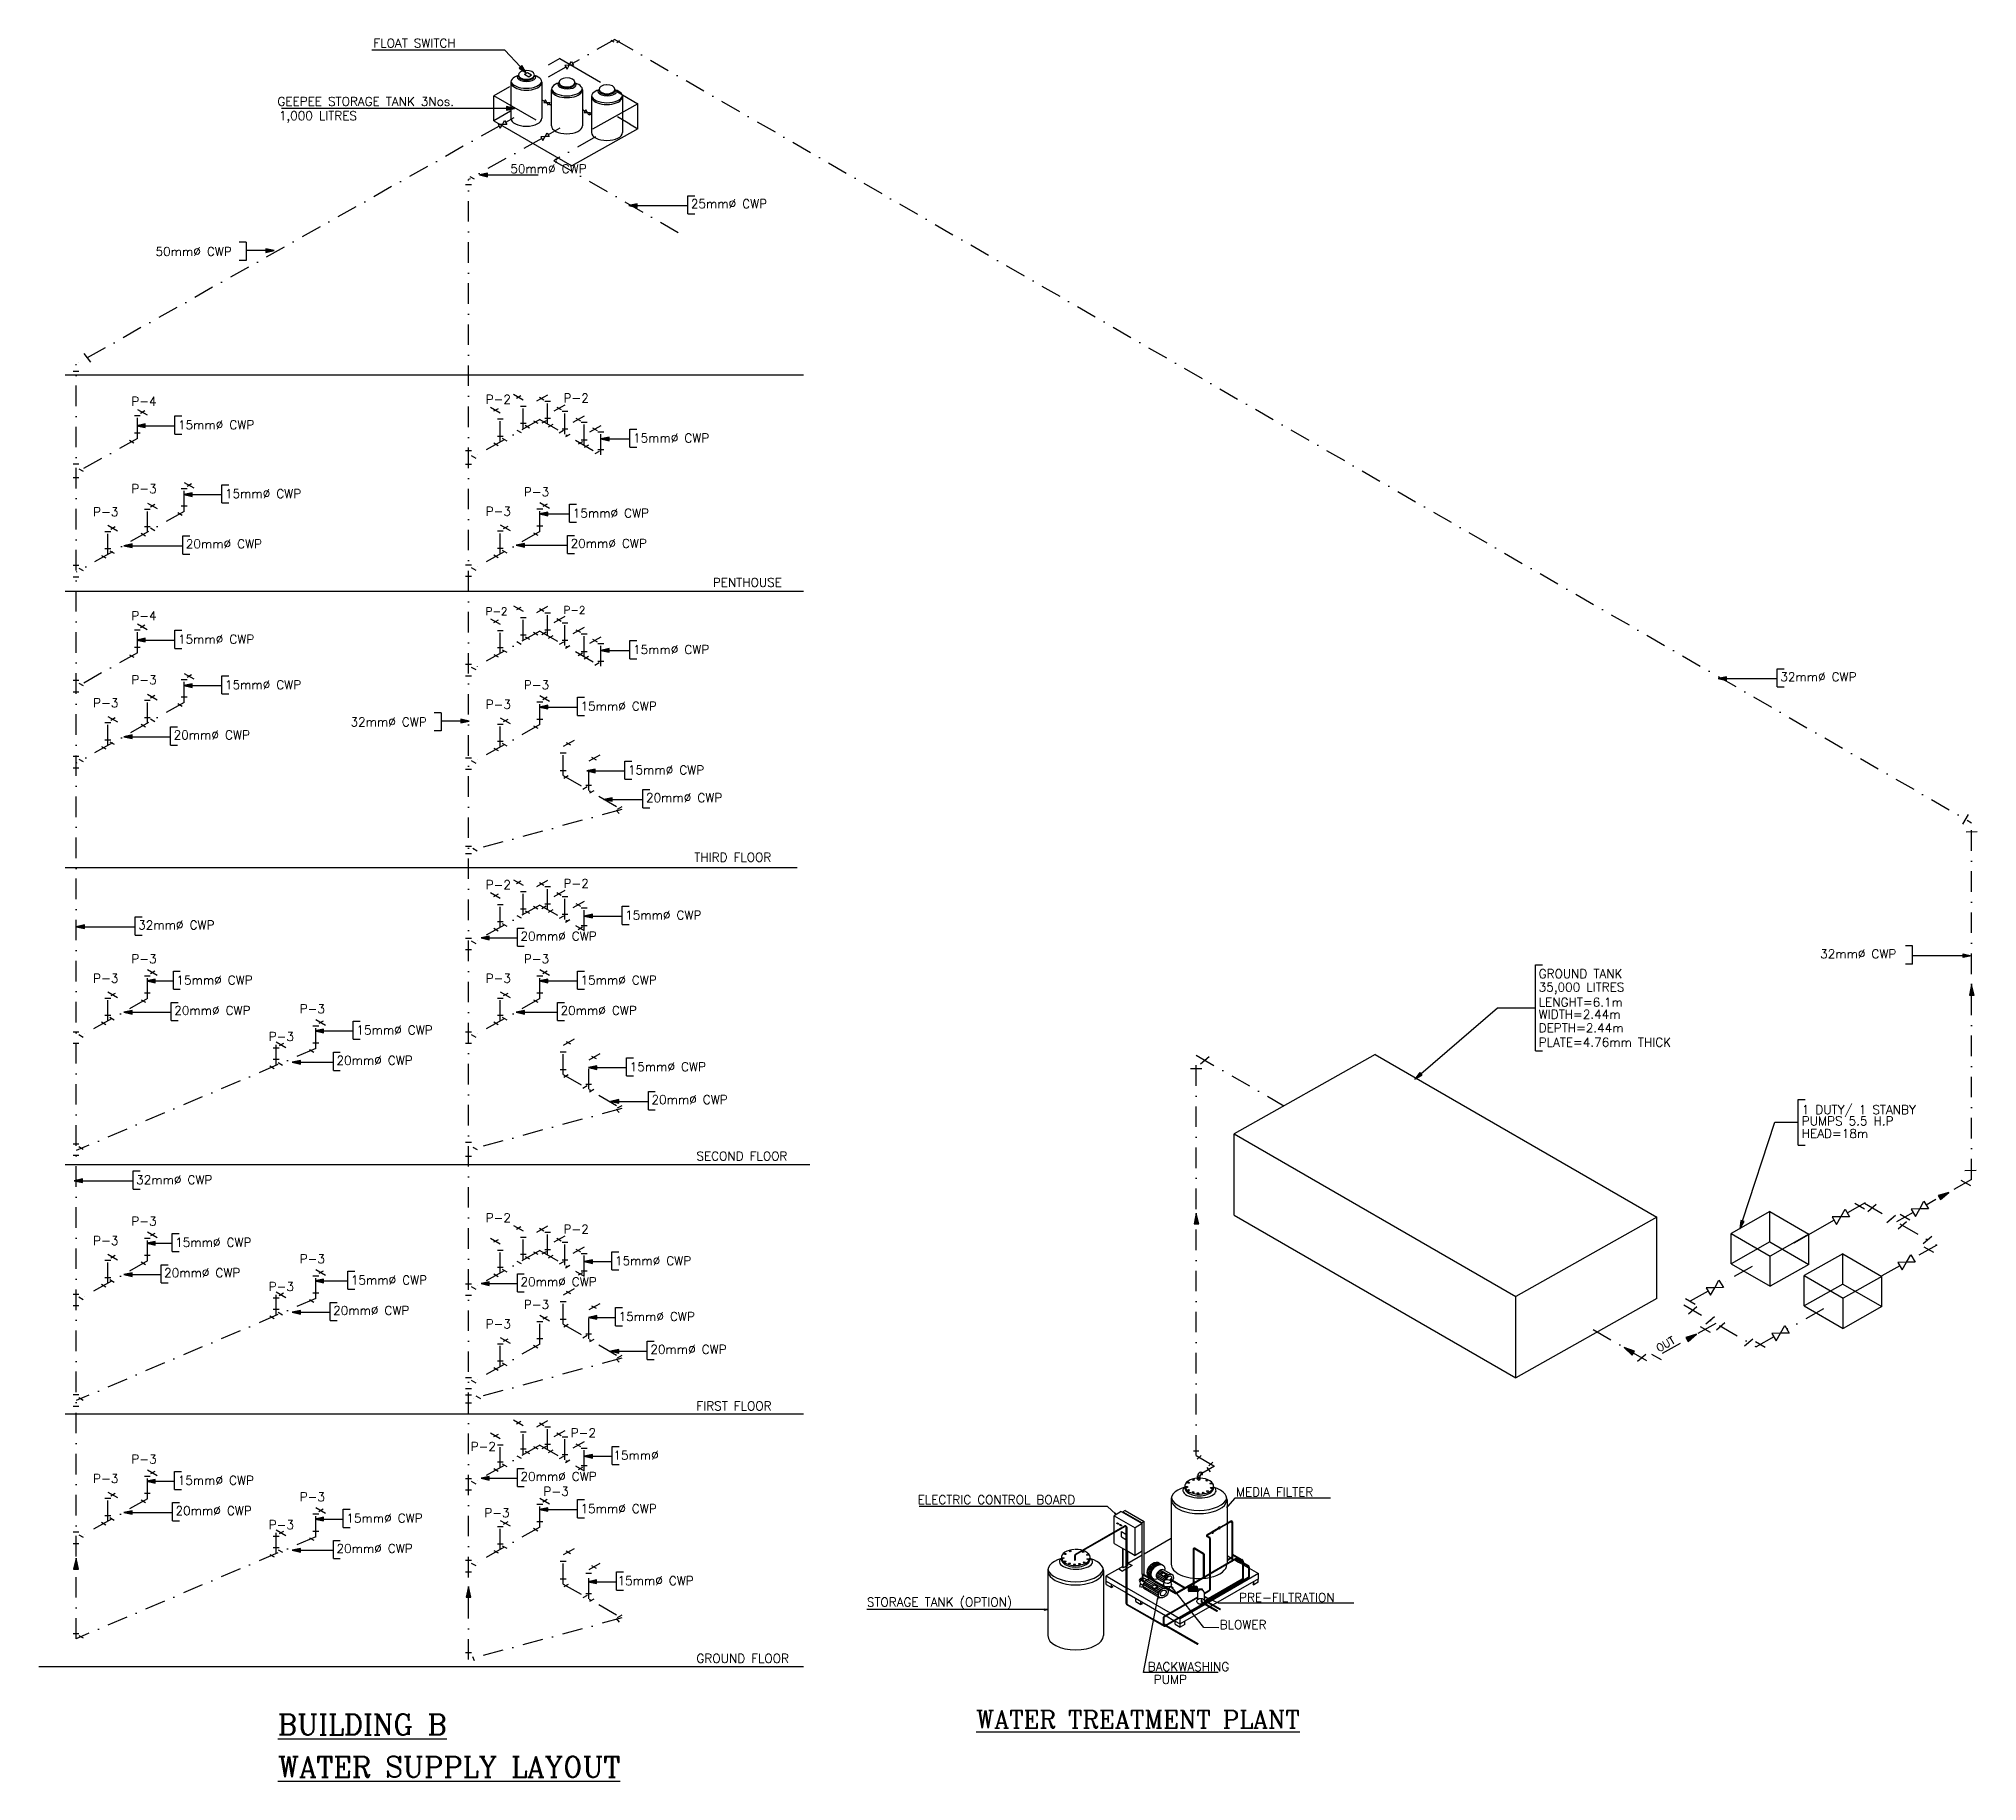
# Model space of a CAD drawing. Extents: x 3065113 to 6433189, y 628544 to 1322066.
# Drawn here: x 3171225 to 3204253, y 695007 to 724701 of the extents above; entities that cross this region are included whole.
import ezdxf

# ---------------------------------------------------------------- set-up
doc = ezdxf.new("R2010")
doc.units = 0
doc.header["$LTSCALE"] = 700
doc.header["$MEASUREMENT"] = 0
doc.linetypes.add('DASHDOT', pattern=[1, 0.5, -0.25, 0, -0.25])
for name, color, linetype in [('DRAINGE', 6, 'CONTINUOUS'), ('LINE', 7, 'CONTINUOUS'), ('PIPE', 4, 'CONTINUOUS'), ('TEXT', 1, 'CONTINUOUS'), ('W-SUPPLY', 4, 'DASHDOT'), ('WALLS', 7, 'CONTINUOUS'), ('WAT-TXT', 8, 'CONTINUOUS')]:
    doc.layers.add(name, color=color, linetype=linetype)
doc.styles.add('ROMANC', font='ROMANC', dxfattribs={"height": 0.2})

msp = doc.modelspace()

# ---------------------------------------------------------------- texts
at = {"layer": 'WAT-TXT', "color": 7, "style": 'ROMANC'}
for s, height, p in [('FLOAT SWITCH', 150, (3176927, 724551)), ('GEEPEE STORAGE TANK 3Nos.', 150, (3175292, 723558)), ('1,000 LITRES', 150, (3175316, 723315)), ('50mm%%c CWP', 150, (3179260, 722411)), ('25mm%%c CWP', 150, (3182336, 721815)), ('50mm%%c CWP', 150, (3173215, 721001)), ('P-4', 150, (3172802, 718447)), ('P-2', 150, (3178839, 718482)), ('P-2', 150, (3180166, 718504)), ('15mm%%c CWP', 150, (3173598, 718047)), ('15mm%%c CWP', 150, (3181351, 717822)), ('P-3', 150, (3172802, 716959)), ('P-3', 150, (3179490, 716905)), ('P-3', 150, (3172151, 716565)), ('15mm%%c CWP', 150, (3174398, 716874)), ('P-3', 150, (3178839, 716573)), ('15mm%%c CWP', 150, (3180324, 716543)), ('20mm%%c CWP', 150, (3173731, 716018)), ('20mm%%c CWP', 150, (3180287, 716026)), ('PENTHOUSE', 150, (3182710, 715362)), ('P-4', 150, (3172802, 714793)), ('P-2', 130, (3178839, 714878)), ('P-2', 130, (3180166, 714900)), ('15mm%%c CWP', 150, (3173598, 714393)), ('15mm%%c CWP', 150, (3181351, 714218)), ('P-3', 150, (3172802, 713703)), ('15mm%%c CWP', 150, (3174398, 713618)), ('P-3', 150, (3179490, 713615)), ('32mm%%c CWP', 150, (3200898, 713753)), ('P-3', 150, (3172151, 713309)), ('P-3', 150, (3178839, 713283)), ('15mm%%c CWP', 150, (3180456, 713253)), ('32mm%%c CWP', 150, (3176537, 712984)), ('20mm%%c CWP', 150, (3173524, 712762)), ('15mm%%c CWP', 150, (3181264, 712165)), ('20mm%%c CWP', 150, (3181572, 711693)), ('THIRD FLOOR', 150, (3182394, 710678)), ('P-2', 150, (3178839, 710210)), ('P-2', 150, (3180166, 710232)), ('15mm%%c CWP', 150, (3181217, 709692)), ('32mm%%c CWP', 150, (3172920, 709524)), ('20mm%%c CWP', 150, (3179433, 709334)), ('32mm%%c CWP', 150, (3201577, 709031)), ('P-3', 150, (3172802, 708947)), ('P-3', 150, (3179490, 708947)), ('GROUND TANK', 150, (3196781, 708694)), ('P-3', 150, (3172151, 708615)), ('15mm%%c CWP', 150, (3173571, 708585)), ('P-3', 150, (3178839, 708615)), ('15mm%%c CWP', 150, (3180456, 708585)), ('35,000 LITRES', 150, (3196781, 708465)), ('20mm%%c CWP', 150, (3173534, 708068)), ('P-3', 150, (3175671, 708096)), ('20mm%%c CWP', 150, (3180116, 708068)), ('WIDTH=2.44m  ', 150, (3196781, 708002)), ('LENGHT=6.1m  ', 150, (3196781, 708208)), ('15mm%%c CWP', 150, (3176638, 707734)), ('DEPTH=2.44m  ', 150, (3196781, 707770)), ('P-3', 150, (3175142, 707623)), ('PLATE=4.76mm THICK', 150, (3196781, 707525)), ('20mm%%c CWP', 150, (3176298, 707217)), ('15mm%%c CWP', 150, (3181294, 707108)), ('20mm%%c CWP', 150, (3181665, 706548)), ('1 DUTY/ 1 STANBY', 150, (3201264, 706377)), ('PUMPS 5.5 H.P', 150, (3201264, 706184)), ('HEAD=18m', 150, (3201264, 705971)), ('SECOND FLOOR', 150, (3182431, 705586)), ('32mm%%c CWP', 150, (3172885, 705181)), ('P-3', 150, (3172802, 704477)), ('P-2', 150, (3178839, 704533)), ('P-2', 150, (3180166, 704342)), ('P-3', 150, (3172151, 704145)), ('15mm%%c CWP', 150, (3173550, 704115)), ('P-3', 150, (3175671, 703835)), ('15mm%%c CWP', 150, (3181043, 703802)), ('20mm%%c CWP', 150, (3173361, 703598)), ('P-3', 150, (3175142, 703362)), ('15mm%%c CWP', 150, (3176543, 703473)), ('20mm%%c CWP', 150, (3179433, 703444)), ('P-3', 150, (3179490, 703057)), ('20mm%%c CWP', 150, (3176241, 702956)), ('P-3', 150, (3178839, 702725)), ('15mm%%c CWP', 150, (3181105, 702852)), ('20mm%%c CWP', 150, (3181646, 702292)), ('FIRST FLOOR', 150, (3182431, 701328)), ('P-2', 150, (3180289, 700869)), ('P-3', 150, (3172802, 700422)), ('P-2', 150, (3178583, 700636)), ('15mm%%c  ', 150, (3181016, 700488)), ('P-3', 150, (3172151, 700090)), ('15mm%%c CWP', 150, (3173593, 700060)), ('20mm%%c CWP', 150, (3179433, 700127)), ('P-3', 150, (3175671, 699778)), ('P-3', 150, (3179824, 699872)), ('ELECTRIC CONTROL BOARD', 150, (3186199, 699731)), ('MEDIA FILTER', 150, (3191623, 699862)), ('20mm%%c CWP', 150, (3173556, 699543)), ('15mm%%c CWP', 150, (3176467, 699416)), ('P-3', 150, (3178816, 699507)), ('15mm%%c CWP', 150, (3180456, 699578)), ('P-3', 150, (3175142, 699304)), ('20mm%%c CWP', 150, (3176298, 698899)), ('15mm%%c CWP', 150, (3181086, 698350)), ('PRE-FILTRATION', 150, (3191676, 698063)), ('STORAGE TANK (OPTION)', 150, (3185335, 697986)), ('BLOWER', 150, (3191346, 697601)), ('GROUND FLOOR', 150, (3182431, 697026)), ('BACKWASHING ', 150, (3190120, 696885)), (' PUMP', 150, (3190120, 696667)), ('%%UBUILDING B', 350, (3175298, 695801)), ('%%UWATER TREATMENT PLANT', 300, (3187194, 695911)), ('%%UWATER SUPPLY LAYOUT', 350, (3175298, 695077))]:
    msp.add_text(s, height=height, dxfattribs=at).set_placement(p)
msp.add_text('OUT', height=130, rotation=30, dxfattribs=at).set_placement((3198831, 702316))

# ---------------------------------------------------------------- linework, layer by layer
at = {"layer": 'DRAINGE', "color": 4, "linetype": 'Continuous', "flags": 128}
for points in [[(3180264, 724249), (3180300, 724313), (3180338, 724250)], [(3180264, 724249), (3180191, 724248), (3180228, 724185)], [(3179882, 723613), (3179856, 723658), (3179830, 723613)], [(3179882, 723613), (3179933, 723614), (3179908, 723569)], [(3180572, 723444), (3180545, 723489), (3180520, 723444)], [(3180572, 723444), (3180623, 723445), (3180598, 723400)], [(3179124, 723242), (3179050, 723241), (3179088, 723178)], [(3179124, 723242), (3179160, 723306), (3179198, 723243)], [(3179851, 723033), (3179777, 723032), (3179815, 722969)], [(3179851, 723033), (3179886, 723098), (3179924, 723034)], [(3203274, 704761), (3203345, 704890), (3203421, 704764)], [(3201929, 704626), (3201782, 704623), (3201857, 704497)], [(3201929, 704626), (3202000, 704755), (3202076, 704628)], [(3203274, 704761), (3203126, 704759), (3203202, 704632)], [(3203047, 703851), (3202900, 703848), (3202976, 703722)], [(3203047, 703851), (3203119, 703980), (3203195, 703853)], [(3199782, 703417), (3199853, 703546), (3199929, 703420)], [(3199782, 703417), (3199634, 703415), (3199710, 703289)], [(3200900, 702643), (3200753, 702640), (3200829, 702514)], [(3200900, 702643), (3200972, 702771), (3201047, 702645)]]:
    msp.add_lwpolyline(points, close=True, dxfattribs=at)
at = {"layer": 'LINE', "color": 8}
for p, q in [((3180102, 724364), (3179902, 724251)), ((3180102, 724364), (3180797, 723962)), ((3179247, 723882), (3178977, 723730)), ((3178977, 723304), (3178977, 723730)), ((3179697, 723315), (3178977, 723730)), ((3181076, 723801), (3181433, 723595)), ((3179261, 723465), (3178977, 723304)), ((3181433, 723595), (3180661, 723160)), ((3181087, 723374), (3181297, 723253)), ((3181433, 723169), (3181433, 723595)), ((3178977, 723304), (3180308, 722536)), ((3181433, 723169), (3180308, 722536)), ((3181292, 723251), (3181433, 723169)), ((3190520, 699145), (3190061, 698879)), ((3189694, 698668), (3189412, 698505)), ((3190024, 698858), (3189782, 698718)), ((3190104, 698562), (3190171, 698523)), ((3190105, 698584), (3190172, 698546)), ((3190111, 698609), (3190177, 698570)), ((3190121, 698632), (3190187, 698594)), ((3190131, 698651), (3190198, 698612)), ((3190144, 698668), (3190211, 698629)), ((3190158, 698683), (3190225, 698645)), ((3190176, 698699), (3190243, 698660)), ((3190194, 698711), (3190260, 698672)), ((3190213, 698721), (3190280, 698683)), ((3190235, 698730), (3190302, 698691)), ((3190267, 698735), (3190334, 698697)), ((3190278, 698555), (3190421, 698472)), ((3190292, 698575), (3190358, 698537)), ((3190312, 698593), (3190383, 698551)), ((3190338, 698607), (3190481, 698525)), ((3190394, 698558), (3190344, 698529)), ((3190394, 698558), (3190441, 698530)), ((3192005, 698546), (3191156, 698056)), ((3191471, 698854), (3191537, 698817)), ((3191566, 698800), (3191593, 698784)), ((3191604, 698778), (3191667, 698741)), ((3191667, 698741), (3191732, 698704)), ((3191743, 698697), (3191835, 698644)), ((3191847, 698638), (3192005, 698546)), ((3192005, 698456), (3192005, 698546)), ((3189412, 698415), (3189412, 698505)), ((3189412, 698505), (3189749, 698311)), ((3189412, 698415), (3189749, 698221)), ((3189413, 698361), (3189413, 698415)), ((3189413, 698361), (3189502, 698309)), ((3189502, 698309), (3189502, 698363)), ((3189502, 698334), (3189523, 698322)), ((3189523, 698322), (3189502, 698309)), ((3189761, 698304), (3190501, 697876)), ((3189761, 698214), (3190423, 697831)), ((3190036, 698334), (3190301, 698181)), ((3190041, 698363), (3190305, 698211)), ((3190051, 698386), (3190316, 698234)), ((3190067, 698408), (3190201, 698330)), ((3190088, 698427), (3190228, 698346)), ((3190109, 698536), (3190176, 698498)), ((3190116, 698443), (3190380, 698290)), ((3190240, 698352), (3190186, 698322)), ((3190186, 698322), (3190237, 698293)), ((3190186, 698309), (3190186, 698322)), ((3190290, 698323), (3190237, 698293)), ((3190290, 698310), (3190237, 698279)), ((3190237, 698279), (3190237, 698293)), ((3190240, 698352), (3190290, 698323)), ((3190263, 698295), (3190331, 698255)), ((3190264, 698505), (3190400, 698427)), ((3190268, 698533), (3190411, 698450)), ((3190290, 698310), (3190290, 698323)), ((3190290, 698310), (3190352, 698274)), ((3190344, 698529), (3190391, 698502)), ((3190344, 698516), (3190344, 698529)), ((3190441, 698530), (3190391, 698502)), ((3190441, 698518), (3190391, 698489)), ((3190391, 698489), (3190391, 698502)), ((3190416, 698503), (3190436, 698492)), ((3190441, 698518), (3190441, 698530)), ((3190441, 698518), (3190455, 698510)), ((3190822, 698319), (3190958, 698319)), ((3190822, 698310), (3190958, 698310)), ((3190822, 698300), (3190958, 698300)), ((3190822, 698290), (3190958, 698290)), ((3190822, 698282), (3190958, 698282)), ((3190822, 698275), (3190958, 698275)), ((3190822, 698267), (3190958, 698267)), ((3190822, 698258), (3190958, 698258)), ((3190822, 698251), (3190958, 698251)), ((3190822, 698244), (3190958, 698244)), ((3192005, 698456), (3191234, 698011)), ((3191926, 698378), (3191909, 698368)), ((3191909, 698368), (3191926, 698357)), ((3191926, 698357), (3191926, 698411)), ((3192002, 698401), (3191926, 698357)), ((3192002, 698401), (3192002, 698455)), ((3189766, 698027), (3190404, 697661)), ((3189915, 698071), (3189915, 698125)), ((3189915, 698071), (3190004, 698020)), ((3190004, 698020), (3190004, 698074)), ((3190004, 698044), (3190025, 698032)), ((3190025, 698032), (3190004, 698020)), ((3191097, 698022), (3190673, 697777)), ((3191175, 697977), (3190673, 697687)), ((3191144, 698050), (3191108, 698029)), ((3191222, 698005), (3191186, 697984)), ((3190435, 697825), (3190567, 697749)), ((3190513, 697870), (3190645, 697794)), ((3190578, 697742), (3190673, 697687)), ((3190586, 697683), (3190586, 697737)), ((3190586, 697683), (3190673, 697633)), ((3190673, 697633), (3190673, 697777)), ((3190750, 697678), (3190673, 697633)), ((3190750, 697678), (3190750, 697732))]:
    msp.add_line(p, q, dxfattribs=at)
at = {"layer": 'PIPE', "color": 5}
for p, q in [((3179268, 723961), (3179268, 723348)), ((3179797, 723961), (3179797, 723877)), ((3179797, 723877), (3179797, 723848)), ((3179797, 723848), (3179797, 723736)), ((3179797, 723736), (3179797, 723348)), ((3179958, 723833), (3179958, 723219)), ((3180487, 723833), (3180487, 723749)), ((3180487, 723749), (3180487, 723720)), ((3180487, 723720), (3180487, 723608)), ((3180642, 723716), (3180642, 723102)), ((3181170, 723716), (3181170, 723631)), ((3180487, 723608), (3180487, 723219)), ((3181170, 723631), (3181170, 723602)), ((3181170, 723602), (3181170, 723490)), ((3181170, 723490), (3181170, 723102)), ((3190970, 700190), (3190970, 700212)), ((3190970, 700212), (3191011, 700212)), ((3190970, 700210), (3191011, 700210)), ((3191011, 700189), (3191011, 700212)), ((3191025, 700272), (3191025, 700232)), ((3191025, 700272), (3191044, 700272)), ((3191025, 700232), (3191044, 700232)), ((3191027, 700272), (3191027, 700232)), ((3190970, 700148), (3190970, 700170)), ((3191011, 700148), (3191011, 700172)), ((3190520, 699811), (3190520, 698706)), ((3191471, 699811), (3191471, 699659)), ((3191471, 699659), (3191471, 699607)), ((3191471, 699607), (3191471, 699406)), ((3191471, 699388), (3191471, 698706)), ((3188416, 698596), (3188416, 697491)), ((3189366, 698596), (3189366, 698444)), ((3190307, 698728), (3190386, 698682)), ((3190395, 698609), (3190543, 698523)), ((3189366, 698444), (3189366, 698392)), ((3189366, 698392), (3189366, 698191)), ((3189994, 698378), (3189982, 698326)), ((3190002, 698370), (3190038, 698350)), ((3190062, 698290), (3190332, 698135)), ((3190066, 698465), (3190109, 698440)), ((3190134, 698504), (3190212, 698459)), ((3190176, 698444), (3190446, 698289)), ((3190288, 698464), (3190395, 698402)), ((3190397, 698410), (3190385, 698357)), ((3190509, 698410), (3190526, 698353)), ((3190822, 698238), (3190822, 698329)), ((3190822, 698329), (3190958, 698329)), ((3190958, 698238), (3190822, 698238)), ((3190958, 698329), (3190958, 698238)), ((3190969, 698314), (3190958, 698314)), ((3190958, 698254), (3190982, 698254)), ((3190968, 698224), (3190968, 698100)), ((3190969, 698254), (3190969, 698314)), ((3190969, 698289), (3191049, 698289)), ((3191049, 698289), (3191049, 698264)), ((3191081, 698224), (3191081, 698091)), ((3189366, 698191), (3189366, 697491))]:
    msp.add_line(p, q, dxfattribs=at)
at = {"layer": 'PIPE', "color": 4, "ltscale": 9}
for p, q in [((3179797, 723663), (3179843, 723636)), ((3179881, 723614), (3179883, 723613)), ((3179921, 723592), (3179958, 723570)), ((3180487, 723494), (3180533, 723467)), ((3180571, 723445), (3180573, 723444)), ((3180611, 723423), (3180648, 723401)), ((3191257, 700377), (3191040, 700251)), ((3189727, 699360), (3188884, 698873)), ((3189733, 699350), (3188890, 698863)), ((3189727, 699360), (3189733, 699350)), ((3189749, 699340), (3189749, 698036)), ((3189749, 699340), (3189761, 699340)), ((3189761, 699340), (3189761, 698036)), ((3191142, 699214), (3191134, 699211)), ((3191211, 699253), (3191141, 699212)), ((3191143, 699214), (3191142, 699214)), ((3191213, 699241), (3191145, 699201)), ((3191209, 699246), (3191215, 699239)), ((3191216, 699244), (3191225, 699235)), ((3191327, 699320), (3191219, 699258)), ((3191228, 699256), (3191234, 699249)), ((3191235, 699244), (3191228, 699251)), ((3191230, 699235), (3191234, 699237)), ((3191335, 699312), (3191232, 699252)), ((3191349, 699344), (3191320, 699327)), ((3191327, 699322), (3191320, 699327)), ((3191356, 699339), (3191349, 699344)), ((3191459, 699396), (3191359, 699339)), ((3191466, 699387), (3191366, 699329)), ((3191474, 699393), (3191471, 699396)), ((3191473, 699397), (3191476, 699394)), ((3191475, 699389), (3191474, 699393)), ((3191483, 699394), (3191475, 699389)), ((3191476, 699394), (3191483, 699394)), ((3191537, 699441), (3191478, 699407)), ((3191537, 699441), (3191478, 699407)), ((3191539, 699429), (3191485, 699398)), ((3191537, 699441), (3191543, 699443)), ((3191539, 699427), (3191540, 699427)), ((3191552, 699412), (3191552, 699417)), ((3191554, 699411), (3191554, 698915)), ((3191565, 699411), (3191566, 698877)), ((3191567, 699412), (3191568, 699421)), ((3188882, 698871), (3188889, 698862)), ((3190893, 698958), (3190893, 698329)), ((3190893, 698958), (3190904, 698958)), ((3190904, 698958), (3190904, 698329)), ((3190926, 698977), (3190921, 698967)), ((3190921, 698967), (3191062, 698885)), ((3190926, 698977), (3191068, 698895)), ((3191068, 698895), (3191062, 698885)), ((3191067, 698876), (3191067, 698485)), ((3191079, 698876), (3191067, 698876)), ((3191079, 698877), (3191079, 698486)), ((3191134, 699175), (3191128, 699178)), ((3191136, 699175), (3191162, 699160)), ((3191141, 699187), (3191138, 699189)), ((3191145, 699200), (3191141, 699200)), ((3191142, 699186), (3191141, 699187)), ((3191141, 699185), (3191168, 699169)), ((3191162, 699159), (3191168, 699154)), ((3191169, 699170), (3191174, 699167)), ((3191171, 699146), (3191171, 699149)), ((3191171, 699145), (3191171, 698270)), ((3191183, 699145), (3191183, 698270)), ((3191184, 699146), (3191184, 699150)), ((3191554, 698915), (3191554, 698827)), ((3191554, 698889), (3191566, 698889)), ((3191566, 698877), (3191725, 698785)), ((3188873, 698854), (3188885, 698854)), ((3188873, 698850), (3188873, 698776)), ((3188873, 698776), (3188885, 698776)), ((3188885, 698850), (3188885, 698776)), ((3191171, 698541), (3190904, 698387)), ((3191623, 698789), (3191183, 698534)), ((3191495, 698728), (3191183, 698548)), ((3191554, 698827), (3191471, 698779)), ((3191554, 698814), (3191471, 698766)), ((3191525, 698745), (3191495, 698728)), ((3191552, 698761), (3191525, 698745)), ((3191547, 698809), (3191541, 698819)), ((3191552, 698768), (3191552, 698761)), ((3191552, 698761), (3191563, 698754)), ((3191554, 698849), (3191566, 698849)), ((3191554, 698834), (3191566, 698834)), ((3191554, 698814), (3191554, 698766)), ((3191554, 698803), (3191566, 698803)), ((3191563, 698754), (3191569, 698771)), ((3191566, 698864), (3191566, 698767)), ((3191566, 698864), (3191719, 698775)), ((3191617, 698799), (3191569, 698771)), ((3191569, 698771), (3191569, 698771)), ((3191576, 698858), (3191581, 698868)), ((3191617, 698799), (3191623, 698789)), ((3191634, 698799), (3191629, 698789)), ((3191629, 698789), (3191721, 698735)), ((3191634, 698799), (3191721, 698749)), ((3191719, 698773), (3191726, 698767)), ((3191727, 698786), (3191733, 698783)), ((3191729, 698757), (3191729, 698761)), ((3191732, 698755), (3191732, 698457)), ((3191743, 698756), (3191743, 698457)), ((3191745, 698757), (3191745, 698762)), ((3191755, 698729), (3191835, 698683)), ((3191755, 698716), (3191830, 698673)), ((3191835, 698683), (3191830, 698673)), ((3191835, 698663), (3191835, 698485)), ((3191847, 698663), (3191835, 698663)), ((3191847, 698663), (3191847, 698485)), ((3190027, 698510), (3190039, 698510)), ((3190027, 698510), (3190027, 698424)), ((3190039, 698510), (3190039, 698424)), ((3190053, 698520), (3190594, 698207)), ((3190060, 698529), (3190055, 698519)), ((3190059, 698530), (3190600, 698217)), ((3190506, 698442), (3190753, 698300)), ((3190512, 698452), (3190765, 698306)), ((3190600, 698217), (3190594, 698207)), ((3190893, 698380), (3190611, 698217)), ((3190611, 698217), (3190617, 698207)), ((3190893, 698367), (3190617, 698207)), ((3191171, 698528), (3190904, 698374)), ((3191065, 698487), (3191065, 698480)), ((3191065, 698480), (3191076, 698472)), ((3191076, 698472), (3191082, 698489)), ((3191166, 698260), (3191081, 698211)), ((3191172, 698250), (3191081, 698198)), ((3191082, 698489), (3191082, 698490)), ((3191728, 698451), (3191112, 698095)), ((3191734, 698441), (3191118, 698085)), ((3191831, 698479), (3191128, 698073)), ((3191837, 698469), (3191139, 698066)), ((3191172, 698250), (3191166, 698260)), ((3191183, 698269), (3191171, 698269)), ((3191734, 698441), (3191728, 698451)), ((3191743, 698457), (3191732, 698457)), ((3191837, 698469), (3191831, 698479)), ((3191847, 698485), (3191835, 698485)), ((3189749, 698036), (3189761, 698036)), ((3189766, 698027), (3189760, 698017)), ((3189760, 698017), (3190398, 697651)), ((3189761, 698017), (3189761, 698016)), ((3189761, 698017), (3189761, 698016)), ((3190968, 698146), (3190394, 697814)), ((3190968, 698132), (3190400, 697804)), ((3191069, 698039), (3190418, 697663)), ((3191081, 698032), (3190430, 697656)), ((3191029, 698090), (3191029, 698074)), ((3191029, 698074), (3191041, 698074)), ((3191040, 698054), (3191046, 698064)), ((3191040, 698054), (3191298, 697906)), ((3191041, 698090), (3191041, 698074)), ((3191046, 698064), (3191303, 697916)), ((3191116, 698066), (3191081, 698045)), ((3191128, 698059), (3191092, 698039)), ((3191112, 698095), (3191118, 698085)), ((3191112, 698069), (3191118, 698079)), ((3191112, 698069), (3191346, 697934)), ((3191118, 698079), (3191352, 697943)), ((3190383, 697795), (3190383, 697696)), ((3190383, 697795), (3190394, 697795)), ((3190383, 697696), (3190394, 697696)), ((3190394, 697814), (3190400, 697804)), ((3190394, 697795), (3190394, 697696)), ((3190394, 697677), (3190400, 697687)), ((3190394, 697677), (3190418, 697663)), ((3190398, 697651), (3190397, 697651)), ((3190398, 697651), (3190397, 697651)), ((3190398, 697651), (3190404, 697661)), ((3190400, 697687), (3190430, 697670)), ((3190418, 697663), (3190414, 697661)), ((3190420, 697651), (3190414, 697661)), ((3190430, 697656), (3190420, 697651)), ((3190430, 697656), (3190969, 697345)), ((3190441, 697663), (3190975, 697355))]:
    msp.add_line(p, q, dxfattribs=at)
at = {"layer": 'PIPE', "color": 7}
for p, q in [((3189669, 699602), (3189548, 699533)), ((3189548, 699256), (3189548, 699533)), ((3189548, 699533), (3189903, 699328)), ((3189669, 699602), (3190024, 699398)), ((3189735, 699619), (3189698, 699598)), ((3189698, 699598), (3190024, 699410)), ((3189698, 699586), (3189698, 699598)), ((3189735, 699619), (3190061, 699431)), ((3189548, 699061), (3189548, 699243)), ((3189672, 699172), (3189672, 699263)), ((3189672, 699263), (3189749, 699219)), ((3190024, 699398), (3189903, 699328)), ((3189903, 698856), (3189903, 699328)), ((3190024, 699452), (3190024, 699452)), ((3190061, 699431), (3190024, 699410)), ((3190024, 698530), (3190024, 699410)), ((3190061, 698529), (3190061, 699431)), ((3189548, 699061), (3189749, 698944)), ((3189672, 699172), (3189749, 699128)), ((3189694, 698648), (3189694, 698976)), ((3189704, 698643), (3189704, 698971)), ((3189761, 698938), (3189903, 698856)), ((3189782, 698688), (3189782, 698926)), ((3190024, 698926), (3189903, 698856)), ((3189625, 698628), (3189691, 698590)), ((3189749, 698624), (3189691, 698590)), ((3189694, 698648), (3189704, 698643)), ((3189749, 698669), (3189704, 698643)), ((3189782, 698688), (3189761, 698675)), ((3189853, 698684), (3189761, 698631)), ((3189788, 698722), (3189853, 698684)), ((3190656, 697787), (3190673, 697777))]:
    msp.add_line(p, q, dxfattribs=at)
at = {"layer": 'PIPE', "color": 5}
msp.add_lwpolyline([(3191044, 700272), (3191046, 700269), (3191047, 700267), (3191047, 700265), (3191048, 700263), (3191048, 700261), (3191047, 700260), (3191047, 700259), (3191046, 700258), (3191046, 700257), (3191045, 700257), (3191044, 700256), (3191043, 700255), (3191042, 700255), (3191041, 700254), (3191040, 700253), (3191040, 700252), (3191039, 700251), (3191039, 700250), (3191038, 700249), (3191038, 700248), (3191038, 700247), (3191038, 700246), (3191038, 700244), (3191038, 700243), (3191038, 700242), (3191038, 700241), (3191038, 700240), (3191039, 700239), (3191039, 700238), (3191039, 700237), (3191040, 700236), (3191040, 700235), (3191041, 700235), (3191041, 700234), (3191042, 700233), (3191043, 700233), (3191043, 700233), (3191044, 700232), (3191045, 700232), (3191046, 700232), (3191047, 700232), (3191047, 700232), (3191048, 700232), (3191049, 700233), (3191050, 700234), (3191051, 700235), (3191051, 700236), (3191051, 700237), (3191052, 700239), (3191052, 700242), (3191051, 700244), (3191051, 700247), (3191050, 700249), (3191049, 700252), (3191048, 700255), (3191046, 700257)], dxfattribs=at)
at = {"layer": 'PIPE', "color": 4, "ltscale": 9}
for points in [[(3190039, 698424), (3190039, 698423), (3190038, 698422), (3190038, 698421), (3190037, 698420), (3190036, 698420), (3190035, 698419), (3190034, 698419), (3190033, 698419), (3190032, 698419), (3190031, 698419), (3190030, 698419), (3190029, 698420), (3190028, 698421), (3190028, 698421), (3190027, 698422), (3190027, 698424)], [(3190512, 698452), (3190510, 698453), (3190509, 698453), (3190508, 698453), (3190507, 698452), (3190506, 698452), (3190505, 698451), (3190505, 698451), (3190505, 698450), (3190504, 698449), (3190504, 698448), (3190504, 698447), (3190504, 698446), (3190505, 698445), (3190505, 698444), (3190505, 698443), (3190506, 698442)], [(3191041, 698090), (3191040, 698090), (3191039, 698091), (3191039, 698092), (3191038, 698092), (3191038, 698092), (3191037, 698093), (3191037, 698093), (3191036, 698093), (3191035, 698093), (3191035, 698093), (3191034, 698093), (3191034, 698093), (3191033, 698093), (3191033, 698093), (3191032, 698093), (3191032, 698093), (3191031, 698092), (3191031, 698092), (3191030, 698092), (3191030, 698092), (3191030, 698091), (3191029, 698091), (3191029, 698090), (3191029, 698090)], [(3191303, 697916), (3191304, 697915), (3191305, 697915), (3191305, 697914), (3191306, 697913), (3191306, 697913), (3191306, 697912), (3191306, 697912), (3191305, 697912), (3191305, 697912), (3191305, 697911), (3191304, 697911), (3191304, 697911), (3191304, 697911), (3191303, 697911), (3191303, 697910), (3191302, 697910), (3191302, 697910), (3191301, 697910), (3191301, 697910), (3191300, 697910), (3191300, 697910), (3191299, 697910), (3191299, 697910), (3191299, 697909), (3191299, 697909), (3191298, 697909), (3191298, 697909), (3191298, 697908), (3191298, 697908), (3191298, 697907), (3191298, 697907), (3191298, 697907), (3191298, 697907), (3191298, 697906), (3191299, 697906), (3191299, 697906), (3191299, 697906), (3191299, 697906), (3191300, 697906), (3191300, 697906), (3191301, 697906), (3191301, 697906), (3191302, 697906), (3191303, 697907), (3191303, 697907), (3191304, 697908), (3191304, 697909), (3191304, 697910)], [(3191352, 697943), (3191352, 697943), (3191353, 697942), (3191353, 697941), (3191354, 697940), (3191354, 697940), (3191353, 697940), (3191353, 697939), (3191353, 697939), (3191353, 697939), (3191352, 697939), (3191352, 697939), (3191351, 697938), (3191351, 697938), (3191351, 697938), (3191350, 697938), (3191350, 697938), (3191349, 697938), (3191349, 697938), (3191349, 697937), (3191348, 697937), (3191348, 697937), (3191348, 697937), (3191348, 697936), (3191347, 697936), (3191347, 697936), (3191347, 697935), (3191347, 697935), (3191347, 697935), (3191347, 697934), (3191347, 697934), (3191347, 697934), (3191347, 697933), (3191347, 697933), (3191348, 697933), (3191348, 697933), (3191349, 697933), (3191349, 697933), (3191349, 697933), (3191350, 697933), (3191350, 697933), (3191351, 697934), (3191351, 697934), (3191351, 697935), (3191352, 697935), (3191352, 697936), (3191352, 697937), (3191352, 697938), (3191352, 697939)], [(3190975, 697355), (3190976, 697354), (3190976, 697353), (3190976, 697352), (3190976, 697352), (3190976, 697351), (3190976, 697351), (3190976, 697350), (3190975, 697350), (3190975, 697350), (3190974, 697350), (3190974, 697349), (3190973, 697349), (3190973, 697349), (3190972, 697349), (3190972, 697349), (3190972, 697349), (3190971, 697349), (3190971, 697348), (3190971, 697348), (3190971, 697348), (3190970, 697348), (3190970, 697347), (3190970, 697347), (3190970, 697347), (3190970, 697346), (3190970, 697346), (3190970, 697346), (3190970, 697345), (3190970, 697345), (3190970, 697345), (3190971, 697345), (3190971, 697344), (3190971, 697344), (3190972, 697344), (3190973, 697344), (3190973, 697345), (3190974, 697345), (3190974, 697346), (3190975, 697348), (3190975, 697349)]]:
    msp.add_lwpolyline(points, dxfattribs=at)
at = {"layer": 'PIPE', "color": 5}
for centre, radius, start, end in [((3191026, 700217), 55.5, 90.9794, 185.1886), ((3191026, 700216), 15.7, 93.8543, 196.6816), ((3190991, 700163), 24.8, 215.4924, 324.5076), ((3190876, 698283), 69.9, 139.7182, 220.2818)]:
    msp.add_arc(centre, radius, start, end, dxfattribs=at)
at = {"layer": 'PIPE', "color": 4, "ltscale": 9}
for centre, radius, start, end in [((3189738, 699340), 22.3, 360, 120), ((3189738, 699340), 10.8, 360, 120), ((3191141, 699193), 19.2, 109.2324, 229.7025), ((3191134, 699206), 9.74, 320.1009, 50.4193), ((3191137, 699206), 9.74, 322.9168, 52.1169), ((3191228, 699238), 4.08, 234.4289, 301.2197), ((3191232, 699241), 4.08, 301.2197, 48.9745), ((3191545, 699435), 10.4, 146.0829, 235.283), ((3191548, 699435), 10.4, 140.286, 232.2922), ((3191544, 699419), 8.34, 347.9049, 113.3893), ((3191544, 699420), 23.5, 2.5759, 92.9843), ((3191560, 699422), 10.4, 220.4962, 315.4932), ((3191560, 699419), 10.4, 226.2931, 315.4932), ((3188896, 698854), 22.3, 120, 180), ((3190915, 698958), 22.3, 60, 180), ((3190915, 698958), 10.8, 60, 180), ((3191057, 698876), 10.8, 0.0009, 60), ((3191057, 698876), 22.3, 0.0009, 60), ((3191130, 699186), 9.74, 279.7596, 10.0779), ((3191132, 699184), 9.74, 282.5755, 11.7756), ((3191142, 699193), 6.44, 105.9206, 228.123), ((3191171, 699161), 8.85, 102.9546, 192.1547), ((3191173, 699160), 8.85, 97.1578, 192.1547), ((3191163, 699149), 7.2, 0, 50.8595), ((3191177, 699154), 8.85, 220.1807, 321.2953), ((3191177, 699152), 8.85, 220.1807, 321.2953), ((3191163, 699149), 21.7, 0.4669, 57.9268), ((3188896, 698854), 10.8, 120, 180), ((3191626, 698784), 16.9, 60, 120), ((3191626, 698784), 5.4, 60, 120), ((3191729, 698775), 10.6, 102.9546, 192.1547), ((3191731, 698774), 10.6, 97.1578, 192.1547), ((3191720, 698761), 8.64, 0, 50.8595), ((3191737, 698767), 10.6, 220.1807, 321.2953), ((3191737, 698764), 10.6, 220.1807, 321.2953), ((3191719, 698761), 26, 0.4669, 57.9268), ((3191824, 698663), 10.8, 360, 60), ((3191824, 698663), 22.3, 360, 60), ((3190049, 698510), 22.3, 60, 180), ((3190049, 698510), 10.8, 60, 180), ((3190606, 698227), 10.8, 240, 299.9999), ((3191161, 698269), 10.8, 300, 360), ((3191161, 698269), 22.3, 300, 360), ((3191725, 698457), 7.2, 300, 360), ((3191725, 698457), 18.7, 300, 360), ((3191828, 698485), 7.2, 300, 360), ((3191828, 698485), 18.7, 300, 360), ((3189772, 698036), 22.3, 180, 240), ((3189772, 698036), 10.8, 180, 240), ((3190606, 698227), 22.3, 240, 299.9999), ((3191051, 698074), 22.3, 180, 240), ((3191051, 698074), 10.8, 180, 240), ((3191119, 698082), 15.1, 120, 240), ((3191119, 698082), 3.6, 120, 240), ((3190405, 697795), 22.3, 120, 180), ((3190405, 697696), 22.3, 180, 240), ((3190405, 697795), 10.8, 120, 180), ((3190405, 697696), 10.8, 180, 240), ((3190409, 697670), 22.3, 240, 300), ((3190409, 697670), 10.8, 240, 300)]:
    msp.add_arc(centre, radius, start, end, dxfattribs=at)
at = {"layer": 'PIPE', "color": 5}
for centre, major_axis, ratio, start_param, end_param in [((3179533, 723961), (264, 0), 0.512621, 2.103928, 7.312599), ((3179533, 723992), (-264, 0), 0.512621, 0.11444, 3.027152), ((3179535, 724046), (-157, 2), 0.448193, -0.41742, 3.582908), ((3179534, 724086), (136, 0), 0.557083, 1.65053, 7.886602), ((3179534, 724071), (136, 0), 0.557083, 3.04138, 6.360453), ((3180224, 723958), (136, 0), 0.557083, 1.65053, 7.886602), ((3180223, 723833), (264, 0), 0.512621, 2.103928, 7.312599), ((3180223, 723864), (-264, 0), 0.512621, 0.11444, 3.027152), ((3180225, 723918), (-157, 2), 0.448193, -0.41742, 3.582908), ((3180224, 723943), (136, 0), 0.557083, 3.04138, 6.360453), ((3180906, 723716), (264, 0), 0.512621, 2.103928, 7.312599), ((3180906, 723746), (-264, 0), 0.512621, 0.11444, 3.027152), ((3180909, 723800), (-157, 2), 0.448193, -0.41742, 3.582908), ((3180907, 723841), (136, 0), 0.557083, 1.65053, 7.886602), ((3180907, 723826), (136, 0), 0.557083, 3.04138, 6.360453), ((3179533, 723347), (-264, 0), 0.512621, 0.006293, 3.1353), ((3180223, 723219), (-264, 0), 0.512621, 0.006293, 3.1353), ((3180906, 723103), (-264, 0), 0.512621, 0.006293, 3.1353), ((3190989, 700197), (26.3, 0), 0.557083, 2.325677, 6.845734), ((3190989, 700187), (26.3, 0), 0.557083, 2.325677, 6.845734), ((3190995, 699811), (475, 0), 0.512621, 2.103928, 7.312599), ((3191001, 699963), (-283, 3), 0.448193, -0.41742, 3.582908), ((3190997, 700036), (245, 0), 0.557083, 1.688811, 7.795363), ((3190997, 700009), (245, 0), 0.557083, 3.04138, 6.383398), ((3190989, 700180), (26.3, 0), 0.557083, 2.376057, 6.909678), ((3190995, 699866), (475, 0), 0.512621, 3.256033, 6.168745), ((3188893, 698821), (245, 0), 0.557083, 1.65053, 7.886602), ((3188891, 698596), (475, 0), 0.512621, 2.103928, 7.312599), ((3188891, 698651), (475, 0), 0.512621, 3.256033, 6.168745), ((3188896, 698748), (-283, 3), 0.448193, -0.41742, 3.582908), ((3188893, 698794), (245, 0), 0.557083, 3.04138, 6.360453), ((3190226, 698613), (101, 101), 0.685139, 0.10628, 3.386467), ((3190293, 698574), (101, 101), 0.685139, 0.257416, 4.12604), ((3190342, 698536), (64.5, 64.5), 0.685139, 0.138156, 3.435272), ((3190293, 698574), (101, 101), 0.685139, -0.775026, 0.257416), ((3190485, 698453), (64.5, 64.5), 0.685139, 4.486273, 8.706336), ((3190995, 698706), (475, 0), 0.512621, 3.147886, 4.798268), ((3190995, 698706), (475, 0), 0.512621, 5.118142, 6.276892), ((3190004, 698437), (24.8, 24.8), 0.685139, 0.129152, 3.561544), ((3190016, 698383), (-141, 6), 0.426392, 1.343255, 1.739303), ((3190038, 698416), (41.3, 41.3), 0.685139, 1.190937, 3.33127), ((3190037, 698427), (17.4, -1.6), 0.685139, 2.231075, 7.801846), ((3190120, 698367), (68.8, 68.8), 0.685139, 0.138156, 3.435272), ((3190038, 698416), (41.3, 41.3), 0.685139, 0, 0.820185), ((3190456, 698354), (-70.3, 2.8), 0.426392, -0.023322, 3.347836), ((3190467, 698329), (42.4, 0), 0.785548, 3.143551, 3.485897), ((3190485, 698455), (38.7, 38.7), 0.685139, 4.549944, 8.675371), ((3190467, 698329), (42.4, 0), 0.785548, 4.671263, 6.414562), ((3191024, 698224), (-56.6, 0), 0.785548, 3.141593, 6.283185), ((3190995, 698706), (475, 0), 0.512621, 4.852009, 5.091907), ((3188891, 697491), (475, 0), 0.512621, 3.147886, 6.276892)]:
    msp.add_ellipse(centre, major_axis=major_axis, ratio=ratio, start_param=start_param, end_param=end_param, dxfattribs=at)
for centre, major_axis, ratio in [((3190784, 700022), (15.7, 0), 0.557083), ((3190816, 700095), (15.7, 0), 0.557083), ((3190817, 699968), (15.7, 0), 0.557083), ((3190892, 699932), (15.7, 0), 0.557083), ((3190901, 700142), (15.7, 0), 0.557083), ((3190975, 699914), (15.7, 0), 0.557083), ((3191063, 699924), (15.7, 0), 0.557083), ((3191124, 700131), (15.7, 0), 0.557083), ((3191139, 699950), (15.7, 0), 0.557083), ((3191196, 700082), (15.7, 0), 0.557083), ((3191204, 700005), (15.7, 0), 0.557083), ((3188711, 698880), (15.7, 0), 0.557083), ((3188796, 698927), (15.7, 0), 0.557083), ((3189020, 698916), (15.7, 0), 0.557083), ((3189092, 698867), (15.7, 0), 0.557083), ((3188680, 698807), (15.7, 0), 0.557083), ((3188713, 698753), (15.7, 0), 0.557083), ((3188787, 698717), (15.7, 0), 0.557083), ((3188871, 698699), (15.7, 0), 0.557083), ((3188959, 698709), (15.7, 0), 0.557083), ((3189035, 698735), (15.7, 0), 0.557083), ((3189100, 698790), (15.7, 0), 0.557083), ((3190384, 698214), (68.8, 68.8), 0.685139), ((3190384, 698216), (41.3, 41.3), 0.685139), ((3190453, 698412), (56.4, -3.8), 0.589151), ((3191022, 698073), (63.6, 0), 0.785548)]:
    msp.add_ellipse(centre, major_axis=major_axis, ratio=ratio, dxfattribs=at)
at = {"layer": 'PIPE', "color": 7}
for centre in [(3189608, 699399), (3189659, 699371)]:
    msp.add_ellipse(centre, major_axis=(12.8, -9), ratio=0.557083, dxfattribs=at)
at = {"layer": 'PIPE', "color": 4, "ltscale": 9}
for centre, major_axis in [((3191218, 699251), (9.52, 4.94)), ((3191230, 699239), (5.71, 2.97)), ((3191471, 699397), (2.45, 1.15))]:
    msp.add_ellipse(centre, major_axis=major_axis, ratio=0.557083, dxfattribs=at)
for centre, major_axis, start_param, end_param in [((3191225, 699244), (9.52, 4.94), 2.412963, 4.255451), ((3191225, 699244), (9.52, 4.94), -0.592629, 1.012138), ((3191347, 699325), (19, 9), -1.002891, 4.669329), ((3191472, 699397), (13.6, 6.4), -1.002891, 4.669329), ((3191471, 699397), (8.15, 3.84), -1.159365, 4.809236), ((3191560, 698770), (8.47, 1.41), 2.357878, 5.209748), ((3191560, 698770), (8.47, 1.41), -1.002891, 0.854293), ((3191074, 698489), (8.47, 1.41), 2.357878, 5.209748), ((3191074, 698489), (8.47, 1.41), -1.002891, 0.854293)]:
    msp.add_ellipse(centre, major_axis=major_axis, ratio=0.557083, start_param=start_param, end_param=end_param, dxfattribs=at)
at = {"layer": 'TEXT', "color": 7}
for p, q in [((3189432, 699690), (3186226, 699690)), ((3189432, 699690), (3189569, 699567)), ((3191602, 699830), (3191478, 699691)), ((3193232, 699830), (3191602, 699830)), ((3191077, 697625), (3190534, 698308)), ((3188416, 697933), (3185333, 697933)), ((3190050, 696862), (3190294, 698131)), ((3191327, 698043), (3191102, 698145)), ((3193629, 698043), (3191327, 698043)), ((3191329, 697624), (3191077, 697625)), ((3191322, 696861), (3190050, 696862))]:
    msp.add_line(p, q, dxfattribs=at)
for points in [[(3189555, 699574), (3189588, 699553), (3189562, 699583)], [(3191484, 699705), (3191464, 699672), (3191493, 699698)], [(3190553, 698295), (3190512, 698332), (3190541, 698285)], [(3188357, 697924), (3188416, 697933), (3188357, 697941)], [(3190296, 698114), (3190296, 698154), (3190284, 698116)], [(3191118, 698143), (3191080, 698153), (3191114, 698133)]]:
    msp.add_lwpolyline(points, close=True, dxfattribs=at)
for points in [[(3189555, 699574), (3189562, 699583), (3189588, 699553)], [(3191484, 699705), (3191493, 699698), (3191464, 699672)], [(3190553, 698295), (3190541, 698285), (3190512, 698332)], [(3188357, 697924), (3188357, 697941), (3188416, 697933)], [(3190296, 698114), (3190284, 698116), (3190296, 698154)], [(3191118, 698143), (3191114, 698133), (3191080, 698153)]]:
    msp.add_solid(points, dxfattribs=at)
at = {"layer": 'W-SUPPLY'}
for p, q in [((3181041, 724688), (3180319, 724282)), ((3180973, 724678), (3181022, 724649)), ((3181041, 724688), (3204158, 711341)), ((3181077, 724636), (3181121, 724673)), ((3180208, 724219), (3179817, 723999)), ((3179321, 723355), (3179179, 723275)), ((3179068, 723212), (3171860, 719156)), ((3179794, 723003), (3178547, 722302)), ((3179126, 723245), (3179120, 723242)), ((3180103, 723177), (3179905, 723066)), ((3180709, 723028), (3179999, 722623)), ((3180028, 722653), (3180052, 722639)), ((3178569, 722356), (3178643, 722313)), ((3179999, 722623), (3182160, 721376)), ((3180029, 722590), (3180050, 722610)), ((3178498, 722220), (3178597, 722220)), ((3178547, 697081), (3178547, 722302)), ((3171810, 719037), (3171910, 719037)), ((3171860, 697437), (3171860, 719156)), ((3171993, 719339), (3172109, 719188)), ((3172905, 717891), (3172905, 718386)), ((3172905, 718386), (3173070, 718291)), ((3173031, 718360), (3172956, 718316)), ((3178924, 718422), (3179089, 718327)), ((3179050, 718396), (3178975, 718353)), ((3179315, 718643), (3179480, 718547)), ((3179441, 718616), (3179367, 718573)), ((3179431, 718442), (3179530, 718442)), ((3179480, 718052), (3179480, 718547)), ((3179895, 718630), (3179705, 718523)), ((3179756, 718594), (3179831, 718551)), ((3179845, 718524), (3179945, 718524)), ((3179895, 718135), (3179895, 718630)), ((3180189, 718460), (3180000, 718353)), ((3180051, 718424), (3180125, 718381)), ((3180189, 717965), (3180189, 718460)), ((3172855, 718280), (3172954, 718280)), ((3179763, 718211), (3178547, 717527)), ((3179039, 718222), (3179139, 718222)), ((3179089, 717832), (3179089, 718327)), ((3179372, 718034), (3179447, 717991)), ((3179431, 718149), (3179530, 718149)), ((3179514, 718114), (3179589, 718071)), ((3179654, 718193), (3179729, 718150)), ((3179763, 718211), (3180801, 717612)), ((3179869, 718193), (3179794, 718150)), ((3179845, 718233), (3179945, 718233)), ((3179981, 718129), (3179906, 718085)), ((3180140, 718354), (3180239, 718354)), ((3180140, 718054), (3180239, 718054)), ((3180517, 718271), (3180327, 718164)), ((3180378, 718235), (3180453, 718192)), ((3180467, 718165), (3180567, 718165)), ((3180517, 717776), (3180517, 718271)), ((3180801, 718107), (3180611, 718000)), ((3180662, 718071), (3180737, 718028)), ((3180801, 717612), (3180801, 718107)), ((3172905, 717891), (3171860, 717303)), ((3172772, 717859), (3172846, 717816)), ((3172855, 717987), (3172954, 717987)), ((3178981, 717814), (3179055, 717771)), ((3179039, 717929), (3179139, 717929)), ((3179123, 717894), (3179198, 717851)), ((3180164, 718023), (3180089, 717980)), ((3180275, 717959), (3180200, 717915)), ((3180491, 717834), (3180416, 717791)), ((3180467, 717865), (3180567, 717865)), ((3180589, 717777), (3180515, 717734)), ((3180751, 718001), (3180851, 718001)), ((3180751, 717701), (3180851, 717701)), ((3171810, 717460), (3171910, 717460)), ((3171908, 717375), (3171983, 717332)), ((3178498, 717684), (3178597, 717684)), ((3178498, 717451), (3178597, 717451)), ((3178595, 717599), (3178670, 717556)), ((3180775, 717670), (3180700, 717627)), ((3171810, 717227), (3171910, 717227)), ((3173652, 717036), (3173751, 717036)), ((3173702, 716647), (3173702, 717142)), ((3173702, 717142), (3173867, 717047)), ((3173828, 717115), (3173753, 717072)), ((3173075, 716294), (3173075, 716789)), ((3173075, 716789), (3173240, 716694)), ((3173201, 716763), (3173126, 716720)), ((3173652, 716743), (3173751, 716743)), ((3179763, 716302), (3179763, 716797)), ((3179763, 716797), (3179928, 716702)), ((3179889, 716771), (3179814, 716728)), ((3173702, 716647), (3171860, 715610)), ((3172402, 715915), (3172402, 716410)), ((3172402, 716410), (3172566, 716315)), ((3172527, 716384), (3172453, 716340)), ((3173025, 716684), (3173125, 716684)), ((3173025, 716391), (3173125, 716391)), ((3173594, 716629), (3173668, 716585)), ((3179089, 715923), (3179089, 716418)), ((3179089, 716418), (3179254, 716323)), ((3179215, 716392), (3179140, 716348)), ((3179713, 716692), (3179812, 716692)), ((3179713, 716399), (3179812, 716399)), ((3172352, 716305), (3172451, 716305)), ((3172967, 716276), (3173042, 716233)), ((3173127, 716366), (3173202, 716323)), ((3179763, 716302), (3178547, 715618)), ((3179039, 716313), (3179139, 716313)), ((3179654, 716284), (3179729, 716241)), ((3171810, 715730), (3171910, 715730)), ((3172293, 715897), (3172368, 715854)), ((3172352, 716012), (3172451, 716012)), ((3172436, 715977), (3172510, 715934)), ((3178498, 715738), (3178597, 715738)), ((3178981, 715905), (3179055, 715862)), ((3179039, 716020), (3179139, 716020)), ((3179123, 715985), (3179198, 715942)), ((3171810, 715534), (3171910, 715534)), ((3171908, 715682), (3171983, 715639)), ((3178498, 715542), (3178597, 715542)), ((3178595, 715690), (3178670, 715647)), ((3172905, 714238), (3172905, 714732)), ((3172905, 714732), (3173070, 714637)), ((3178924, 714819), (3179089, 714723)), ((3179050, 714792), (3178975, 714749)), ((3179315, 715039), (3179480, 714944)), ((3179441, 715012), (3179367, 714969)), ((3179431, 714838), (3179530, 714838)), ((3179480, 714449), (3179480, 714944)), ((3179895, 715026), (3179705, 714919)), ((3179756, 714990), (3179831, 714947)), ((3179845, 714920), (3179945, 714920)), ((3179895, 714531), (3179895, 715026)), ((3180189, 714856), (3180000, 714749)), ((3180051, 714820), (3180125, 714777)), ((3180140, 714750), (3180239, 714750)), ((3180189, 714361), (3180189, 714856)), ((3172855, 714627), (3172954, 714627)), ((3173031, 714706), (3172956, 714663)), ((3179763, 714608), (3178547, 713923)), ((3179039, 714618), (3179139, 714618)), ((3179089, 714228), (3179089, 714723)), ((3179372, 714430), (3179447, 714387)), ((3179431, 714545), (3179530, 714545)), ((3179514, 714510), (3179589, 714467)), ((3179654, 714589), (3179729, 714546)), ((3179763, 714608), (3180801, 714008)), ((3179869, 714589), (3179794, 714546)), ((3179845, 714629), (3179945, 714629)), ((3179981, 714525), (3179906, 714482)), ((3180164, 714419), (3180089, 714376)), ((3180140, 714450), (3180239, 714450)), ((3180517, 714667), (3180327, 714560)), ((3180378, 714631), (3180453, 714588)), ((3180467, 714561), (3180567, 714561)), ((3180517, 714172), (3180517, 714667)), ((3180801, 714503), (3180611, 714396)), ((3180662, 714467), (3180737, 714424)), ((3180751, 714397), (3180851, 714397)), ((3180801, 714008), (3180801, 714503)), ((3172905, 714238), (3171860, 713649)), ((3172772, 714205), (3172846, 714162)), ((3172855, 714334), (3172954, 714334)), ((3178981, 714210), (3179055, 714167)), ((3179039, 714325), (3179139, 714325)), ((3179123, 714290), (3179198, 714247)), ((3180275, 714355), (3180200, 714312)), ((3180491, 714230), (3180416, 714187)), ((3180467, 714261), (3180567, 714261)), ((3180589, 714173), (3180515, 714130)), ((3180775, 714066), (3180700, 714023)), ((3180751, 714097), (3180851, 714097)), ((3171810, 713769), (3171910, 713769)), ((3173652, 713781), (3173751, 713781)), ((3173702, 713391), (3173702, 713886)), ((3173702, 713886), (3173867, 713791)), ((3173828, 713860), (3173753, 713816)), ((3178498, 714043), (3178597, 714043)), ((3178498, 713847), (3178597, 713847)), ((3178595, 713995), (3178670, 713952)), ((3171810, 713573), (3171910, 713573)), ((3171908, 713721), (3171983, 713678)), ((3173025, 713428), (3173125, 713428)), ((3173075, 713039), (3173075, 713533)), ((3173075, 713533), (3173240, 713438)), ((3173201, 713507), (3173126, 713464)), ((3173652, 713488), (3173751, 713488)), ((3179763, 713013), (3179763, 713507)), ((3179763, 713507), (3179928, 713412)), ((3179889, 713481), (3179814, 713438)), ((3173702, 713391), (3171860, 712354)), ((3172402, 712659), (3172402, 713154)), ((3172402, 713154), (3172566, 713059)), ((3172527, 713128), (3172453, 713085)), ((3173025, 713135), (3173125, 713135)), ((3173127, 713110), (3173202, 713067)), ((3173594, 713373), (3173668, 713330)), ((3179089, 712633), (3179089, 713128)), ((3179089, 713128), (3179254, 713033)), ((3179215, 713102), (3179140, 713059)), ((3179713, 713402), (3179812, 713402)), ((3179713, 713109), (3179812, 713109)), ((3172352, 713049), (3172451, 713049)), ((3172352, 712756), (3172451, 712756)), ((3172967, 713020), (3173042, 712977)), ((3179763, 713013), (3178547, 712328)), ((3179039, 713023), (3179139, 713023)), ((3179654, 712994), (3179729, 712951)), ((3180350, 712745), (3180161, 712639)), ((3171810, 712474), (3171910, 712474)), ((3171908, 712426), (3171983, 712383)), ((3172293, 712641), (3172368, 712598)), ((3172436, 712721), (3172510, 712678)), ((3178498, 712448), (3178597, 712448)), ((3178981, 712615), (3179055, 712572)), ((3179039, 712730), (3179139, 712730)), ((3179123, 712695), (3179198, 712652)), ((3180111, 712533), (3180210, 712533)), ((3180161, 712144), (3180161, 712639)), ((3180211, 712710), (3180286, 712667)), ((3180784, 712495), (3180595, 712388)), ((3180645, 712459), (3180720, 712416)), ((3171810, 712278), (3171910, 712278)), ((3178498, 712252), (3178597, 712252)), ((3178595, 712400), (3178670, 712357)), ((3180111, 712233), (3180210, 712233)), ((3180161, 712144), (3181160, 711567)), ((3180246, 712138), (3180172, 712094)), ((3180595, 711893), (3180595, 712388)), ((3180569, 711951), (3180494, 711908)), ((3180545, 711983), (3180644, 711983)), ((3180680, 711887), (3180606, 711844)), ((3181160, 711567), (3178547, 710857)), ((3181065, 711557), (3181116, 711497)), ((3181157, 711612), (3181082, 711569)), ((3204098, 711479), (3204002, 711315)), ((3204062, 711188), (3204253, 711191)), ((3204158, 705263), (3204158, 711341)), ((3178498, 710943), (3178597, 710943)), ((3178498, 710820), (3178597, 710820)), ((3178620, 710909), (3178695, 710865)), ((3178924, 710150), (3179089, 710055)), ((3179050, 710124), (3178975, 710080)), ((3179315, 710370), (3179480, 710275)), ((3179441, 710344), (3179367, 710301)), ((3179431, 710169), (3179530, 710169)), ((3179480, 709780), (3179480, 710275)), ((3179895, 710357), (3179705, 710251)), ((3179756, 710322), (3179831, 710279)), ((3179845, 710252), (3179945, 710252)), ((3179895, 709862), (3179895, 710357)), ((3180189, 710187), (3180000, 710081)), ((3180051, 710152), (3180125, 710109)), ((3180189, 709692), (3180189, 710187)), ((3179763, 709939), (3178547, 709255)), ((3179039, 709949), (3179139, 709949)), ((3179089, 709560), (3179089, 710055)), ((3179431, 709876), (3179530, 709876)), ((3179514, 709842), (3179589, 709799)), ((3179654, 709921), (3179729, 709877)), ((3179763, 709939), (3180517, 709503)), ((3179869, 709921), (3179794, 709877)), ((3179845, 709961), (3179945, 709961)), ((3179981, 709856), (3179906, 709813)), ((3180140, 710082), (3180239, 710082)), ((3180140, 709782), (3180239, 709782)), ((3180517, 709998), (3180327, 709892)), ((3180378, 709963), (3180453, 709920)), ((3180467, 709893), (3180567, 709893)), ((3180517, 709503), (3180517, 709998)), ((3178981, 709542), (3179055, 709498)), ((3179039, 709656), (3179139, 709656)), ((3179123, 709622), (3179198, 709579)), ((3179372, 709762), (3179447, 709719)), ((3180164, 709751), (3180089, 709707)), ((3180275, 709686), (3180200, 709643)), ((3180491, 709562), (3180416, 709518)), ((3180467, 709593), (3180567, 709593)), ((3178498, 709375), (3178597, 709375)), ((3178498, 709179), (3178597, 709179)), ((3178595, 709327), (3178670, 709283)), ((3173075, 708344), (3173075, 708839)), ((3173075, 708839), (3173240, 708744)), ((3173201, 708812), (3173126, 708769)), ((3179763, 708344), (3179763, 708839)), ((3179763, 708839), (3179928, 708744)), ((3179889, 708812), (3179814, 708769)), ((3172402, 707965), (3172402, 708460)), ((3172402, 708460), (3172566, 708364)), ((3173025, 708733), (3173125, 708733)), ((3179089, 707965), (3179089, 708460)), ((3179089, 708460), (3179254, 708364)), ((3179713, 708733), (3179812, 708733)), ((3173075, 708344), (3171860, 707660)), ((3172352, 708354), (3172451, 708354)), ((3172527, 708433), (3172453, 708390)), ((3172967, 708326), (3173042, 708282)), ((3173025, 708440), (3173125, 708440)), ((3179763, 708344), (3178547, 707660)), ((3179039, 708354), (3179139, 708354)), ((3179215, 708433), (3179140, 708390)), ((3179654, 708326), (3179729, 708282)), ((3179713, 708440), (3179812, 708440)), ((3172293, 707947), (3172368, 707903)), ((3172352, 708061), (3172451, 708061)), ((3172436, 708027), (3172510, 707984)), ((3175895, 707882), (3175994, 707882)), ((3175944, 707493), (3175944, 707988)), ((3175944, 707988), (3176109, 707893)), ((3176070, 707961), (3175996, 707918)), ((3178981, 707947), (3179055, 707903)), ((3179039, 708061), (3179139, 708061)), ((3179123, 708027), (3179198, 707984)), ((3171810, 707780), (3171910, 707780)), ((3171810, 707584), (3171910, 707584)), ((3175944, 707493), (3171860, 705755)), ((3171908, 707732), (3171983, 707688)), ((3175221, 707503), (3175320, 707503)), ((3175271, 707206), (3175271, 707609)), ((3175271, 707609), (3175436, 707514)), ((3175397, 707582), (3175322, 707539)), ((3175836, 707475), (3175911, 707432)), ((3175895, 707589), (3175994, 707589)), ((3178498, 707780), (3178597, 707780)), ((3178498, 707584), (3178597, 707584)), ((3178595, 707732), (3178670, 707688)), ((3180350, 707651), (3180161, 707545)), ((3180161, 707050), (3180161, 707545)), ((3180211, 707616), (3180286, 707573)), ((3175162, 707198), (3175237, 707155)), ((3175221, 707313), (3175320, 707313)), ((3175305, 707255), (3175379, 707212)), ((3180111, 707439), (3180210, 707439)), ((3180111, 707139), (3180210, 707139)), ((3180784, 707401), (3180595, 707294)), ((3180595, 706799), (3180595, 707294)), ((3180645, 707365), (3180720, 707322)), ((3190850, 707156), (3191040, 707154)), ((3190945, 707381), (3192440, 706518)), ((3190945, 700557), (3190945, 707381)), ((3191021, 707233), (3191166, 707357)), ((3180161, 707050), (3181160, 706473)), ((3180246, 707044), (3180172, 707000)), ((3180569, 706857), (3180494, 706814)), ((3180545, 706889), (3180644, 706889)), ((3181160, 706473), (3178547, 705763)), ((3180680, 706793), (3180606, 706750)), ((3181157, 706518), (3181082, 706475)), ((3181065, 706463), (3181116, 706403)), ((3171810, 705871), (3171910, 705871)), ((3171908, 705822), (3171983, 705779)), ((3178498, 705899), (3178597, 705899)), ((3178620, 705815), (3178695, 705771)), ((3171810, 705675), (3171910, 705675)), ((3178498, 705662), (3178597, 705662)), ((3204158, 705263), (3203383, 704827)), ((3203974, 705253), (3204139, 705158)), ((3204042, 705415), (3204232, 705418)), ((3202345, 704864), (3202038, 704691)), ((3202168, 704858), (3202333, 704763)), ((3202330, 704856), (3203562, 704144)), ((3202389, 704718), (3202533, 704842)), ((3202714, 704530), (3202858, 704654)), ((3203161, 704702), (3202875, 704541)), ((3202905, 704419), (3203050, 704544)), ((3202939, 704671), (3203104, 704576)), ((3173025, 704264), (3173125, 704264)), ((3173075, 703874), (3173075, 704369)), ((3173075, 704369), (3173240, 704274)), ((3173201, 704343), (3173126, 704300)), ((3178924, 704260), (3179089, 704165)), ((3179050, 704234), (3178975, 704191)), ((3179089, 703670), (3179089, 704165)), ((3179315, 704480), (3179480, 704385)), ((3179441, 704454), (3179367, 704411)), ((3179431, 704280), (3179530, 704280)), ((3179480, 703890), (3179480, 704385)), ((3179895, 704468), (3179705, 704361)), ((3179756, 704432), (3179831, 704389)), ((3179845, 704362), (3179945, 704362)), ((3179895, 703973), (3179895, 704468)), ((3180189, 704298), (3180000, 704191)), ((3180051, 704262), (3180125, 704219)), ((3180140, 704192), (3180239, 704192)), ((3180189, 703803), (3180189, 704298)), ((3203334, 704172), (3203479, 704296)), ((3173075, 703874), (3171860, 703190)), ((3172352, 703885), (3172451, 703885)), ((3172402, 703495), (3172402, 703990)), ((3172402, 703990), (3172566, 703895)), ((3172527, 703964), (3172453, 703920)), ((3172967, 703856), (3173042, 703813)), ((3173025, 703971), (3173125, 703971)), ((3179763, 704049), (3178547, 703365)), ((3179039, 704059), (3179139, 704059)), ((3179372, 703872), (3179447, 703829)), ((3179431, 703987), (3179530, 703987)), ((3179514, 703952), (3179589, 703909)), ((3179654, 704031), (3179729, 703988)), ((3179763, 704049), (3180517, 703614)), ((3179869, 704031), (3179794, 703988)), ((3179845, 704071), (3179945, 704071)), ((3179981, 703966), (3179906, 703923)), ((3180164, 703861), (3180089, 703818)), ((3180140, 703892), (3180239, 703892)), ((3180517, 704109), (3180327, 704002)), ((3180378, 704073), (3180453, 704030)), ((3180467, 704003), (3180567, 704003)), ((3180517, 703614), (3180517, 704109)), ((3203563, 704145), (3203157, 703917)), ((3203344, 704116), (3203509, 704021)), ((3172352, 703592), (3172451, 703592)), ((3172436, 703557), (3172510, 703514)), ((3175895, 703622), (3175994, 703622)), ((3175944, 703233), (3175944, 703727)), ((3175944, 703727), (3176109, 703632)), ((3176070, 703701), (3175996, 703658)), ((3178981, 703652), (3179055, 703609)), ((3179039, 703766), (3179139, 703766)), ((3179123, 703732), (3179198, 703689)), ((3180275, 703796), (3180200, 703753)), ((3180491, 703672), (3180416, 703629)), ((3180467, 703703), (3180567, 703703)), ((3200418, 703779), (3199891, 703483)), ((3202935, 703791), (3202498, 703546)), ((3171810, 703310), (3171910, 703310)), ((3175944, 703233), (3171860, 701494)), ((3171908, 703262), (3171983, 703219)), ((3172293, 703477), (3172368, 703434)), ((3175221, 703243), (3175320, 703243)), ((3175271, 702946), (3175271, 703348)), ((3175271, 703348), (3175436, 703253)), ((3175397, 703322), (3175322, 703279)), ((3175836, 703214), (3175911, 703171)), ((3175895, 703329), (3175994, 703329)), ((3178498, 703485), (3178597, 703485)), ((3178498, 703289), (3178597, 703289)), ((3178595, 703437), (3178670, 703394)), ((3180111, 703184), (3180210, 703184)), ((3180350, 703396), (3180161, 703289)), ((3180161, 702794), (3180161, 703289)), ((3180211, 703360), (3180286, 703317)), ((3199669, 703358), (3199253, 703124)), ((3199284, 703235), (3199449, 703140)), ((3171810, 703114), (3171910, 703114)), ((3175162, 702938), (3175237, 702895)), ((3175221, 703053), (3175320, 703053)), ((3175305, 702999), (3175379, 702956)), ((3179713, 702843), (3179812, 702843)), ((3179763, 702454), (3179763, 702949)), ((3179763, 702949), (3179928, 702854)), ((3179889, 702922), (3179814, 702879)), ((3180111, 702884), (3180210, 702884)), ((3180784, 703145), (3180595, 703039)), ((3180595, 702544), (3180595, 703039)), ((3180645, 703110), (3180720, 703067)), ((3199253, 703124), (3200485, 702413)), ((3199332, 702975), (3199477, 703099)), ((3199630, 702803), (3199774, 702927)), ((3201636, 703060), (3201009, 702708)), ((3179089, 702075), (3179089, 702570)), ((3179089, 702570), (3179254, 702475)), ((3179215, 702543), (3179140, 702500)), ((3179713, 702550), (3179812, 702550)), ((3180161, 702794), (3181160, 702217)), ((3180246, 702788), (3180172, 702745)), ((3180569, 702602), (3180494, 702559)), ((3180545, 702633), (3180644, 702633)), ((3180680, 702537), (3180606, 702494)), ((3197707, 702705), (3198647, 702162)), ((3199799, 702810), (3198647, 702162)), ((3199535, 702755), (3199700, 702660)), ((3199810, 702699), (3199954, 702823)), ((3200285, 702425), (3200430, 702549)), ((3200787, 702583), (3200485, 702413)), ((3179763, 702454), (3178547, 701770)), ((3181160, 702217), (3178547, 701507)), ((3179039, 702464), (3179139, 702464)), ((3179654, 702436), (3179729, 702393)), ((3181065, 702208), (3181116, 702148)), ((3181157, 702262), (3181082, 702219)), ((3198465, 702164), (3198609, 702288)), ((3198705, 702288), (3198870, 702193)), ((3200474, 702501), (3200639, 702406)), ((3178498, 701890), (3178597, 701890)), ((3178981, 702057), (3179055, 702014)), ((3179039, 702171), (3179139, 702171)), ((3179123, 702137), (3179198, 702094)), ((3171810, 701596), (3171910, 701596)), ((3171908, 701547), (3171983, 701504)), ((3178498, 701702), (3178597, 701702)), ((3178498, 701593), (3178597, 701593)), ((3178595, 701842), (3178670, 701799)), ((3178674, 701574), (3178749, 701531)), ((3171810, 701400), (3171910, 701400)), ((3178498, 701457), (3178597, 701457)), ((3178924, 700943), (3179089, 700848)), ((3179050, 700917), (3178975, 700874)), ((3179315, 701164), (3179480, 701068)), ((3179441, 701137), (3179367, 701094)), ((3179431, 700963), (3179530, 700963)), ((3179480, 700574), (3179480, 701068)), ((3179895, 701151), (3179705, 701044)), ((3179756, 701115), (3179831, 701072)), ((3179845, 701045), (3179945, 701045)), ((3179895, 700656), (3179895, 701151)), ((3180189, 700981), (3180000, 700874)), ((3180051, 700945), (3180125, 700902)), ((3180140, 700875), (3180239, 700875)), ((3180189, 700486), (3180189, 700981)), ((3179763, 700732), (3178547, 700048)), ((3179039, 700743), (3179139, 700743)), ((3179089, 700353), (3179089, 700848)), ((3179372, 700555), (3179447, 700512)), ((3179431, 700670), (3179530, 700670)), ((3179514, 700635), (3179589, 700592)), ((3179654, 700714), (3179729, 700671)), ((3179763, 700732), (3180517, 700297)), ((3179869, 700714), (3179794, 700671)), ((3179845, 700754), (3179945, 700754)), ((3179981, 700650), (3179906, 700606)), ((3180164, 700544), (3180089, 700501)), ((3180140, 700575), (3180239, 700575)), ((3180517, 700792), (3180327, 700685)), ((3180378, 700756), (3180453, 700713)), ((3180467, 700686), (3180567, 700686)), ((3180517, 700297), (3180517, 700792)), ((3190899, 700638), (3190992, 700637)), ((3190945, 700557), (3191257, 700377)), ((3190963, 700496), (3191033, 700557)), ((3173025, 700208), (3173125, 700208)), ((3173075, 699819), (3173075, 700314)), ((3173075, 700314), (3173240, 700219)), ((3173201, 700287), (3173126, 700244)), ((3178981, 700335), (3179055, 700292)), ((3179039, 700450), (3179139, 700450)), ((3179123, 700415), (3179198, 700372)), ((3180275, 700480), (3180200, 700436)), ((3180491, 700355), (3180416, 700312)), ((3180467, 700386), (3180567, 700386)), ((3191129, 700356), (3191185, 700282)), ((3191160, 700382), (3191230, 700443)), ((3172402, 699440), (3172402, 699935)), ((3172402, 699935), (3172566, 699840)), ((3172527, 699908), (3172453, 699865)), ((3173025, 699915), (3173125, 699915)), ((3178498, 700168), (3178597, 700168)), ((3178498, 699972), (3178597, 699972)), ((3178595, 700120), (3178670, 700077)), ((3173075, 699819), (3171860, 699135)), ((3172352, 699829), (3172451, 699829)), ((3172352, 699536), (3172451, 699536)), ((3172967, 699801), (3173042, 699758)), ((3175895, 699564), (3175994, 699564)), ((3175944, 699175), (3175944, 699670)), ((3175944, 699670), (3176109, 699575)), ((3176070, 699643), (3175996, 699600)), ((3179713, 699727), (3179812, 699727)), ((3179763, 699337), (3179763, 699832)), ((3179763, 699832), (3179928, 699737)), ((3179889, 699806), (3179814, 699763)), ((3171810, 699255), (3171910, 699255)), ((3171908, 699207), (3171983, 699164)), ((3172293, 699422), (3172368, 699379)), ((3172436, 699502), (3172510, 699459)), ((3175271, 698888), (3175271, 699291)), ((3175271, 699291), (3175436, 699195)), ((3175397, 699264), (3175322, 699221)), ((3175895, 699271), (3175994, 699271)), ((3179763, 699337), (3178547, 698653)), ((3179039, 699348), (3179139, 699348)), ((3179089, 698958), (3179089, 699453)), ((3179089, 699453), (3179254, 699358)), ((3179215, 699427), (3179140, 699384)), ((3179654, 699319), (3179729, 699276)), ((3179713, 699434), (3179812, 699434)), ((3171810, 699059), (3171910, 699059)), ((3175944, 699175), (3171860, 697437)), ((3175162, 698873), (3175237, 698830)), ((3175221, 699185), (3175320, 699185)), ((3175221, 698988), (3175320, 698988)), ((3175305, 698953), (3175379, 698910)), ((3175836, 699157), (3175911, 699114)), ((3178981, 698940), (3179055, 698897)), ((3179039, 699055), (3179139, 699055)), ((3179123, 699020), (3179198, 698977)), ((3180350, 698969), (3180161, 698863)), ((3180211, 698934), (3180286, 698891)), ((3178498, 698773), (3178597, 698773)), ((3178498, 698577), (3178597, 698577)), ((3178595, 698725), (3178670, 698682)), ((3180111, 698757), (3180210, 698757)), ((3180161, 698368), (3180161, 698863)), ((3180545, 698555), (3180644, 698555)), ((3180784, 698719), (3180595, 698612)), ((3180595, 698117), (3180595, 698612)), ((3180645, 698683), (3180720, 698640)), ((3180111, 698457), (3180210, 698457)), ((3180161, 698368), (3181160, 697790)), ((3180246, 698361), (3180172, 698318)), ((3180569, 698175), (3180494, 698132)), ((3180545, 698207), (3180644, 698207)), ((3180680, 698111), (3180606, 698068)), ((3181160, 697790), (3178547, 697081)), ((3181065, 697781), (3181116, 697721)), ((3181157, 697835), (3181082, 697792)), ((3171810, 697526), (3171910, 697526)), ((3171908, 697493), (3171983, 697450)), ((3178498, 697201), (3178597, 697201)), ((3178614, 697131), (3178642, 697067))]:
    msp.add_line(p, q, dxfattribs=at)
at = {"layer": 'W-SUPPLY', "color": 3, "linetype": 'Continuous'}
for p, q in [((3193993, 707392), (3191593, 706041)), ((3193993, 707392), (3198793, 704620)), ((3191593, 706041), (3196393, 703270)), ((3191593, 704655), (3191593, 706041)), ((3191593, 704655), (3196393, 701884)), ((3198793, 704620), (3196393, 703270)), ((3198793, 703235), (3198793, 704620)), ((3200718, 704714), (3200059, 704343)), ((3200718, 704714), (3201384, 704329)), ((3200718, 704198), (3200718, 704714)), ((3200059, 703827), (3200059, 704343)), ((3200059, 704343), (3200725, 703958)), ((3200718, 704198), (3200059, 703827)), ((3200718, 704198), (3201384, 703813)), ((3201384, 704329), (3200725, 703958)), ((3201384, 703813), (3201384, 704329)), ((3200059, 703827), (3200725, 703442)), ((3200725, 703442), (3200725, 703958)), ((3201961, 703996), (3201303, 703625)), ((3201961, 703996), (3202628, 703611)), ((3201961, 703480), (3201961, 703996)), ((3201384, 703813), (3200725, 703442)), ((3201303, 703109), (3201303, 703625)), ((3201303, 703625), (3201969, 703240)), ((3202628, 703611), (3201969, 703240)), ((3202628, 703095), (3202628, 703611)), ((3196393, 701884), (3196393, 703270)), ((3198793, 703235), (3196393, 701884)), ((3201961, 703480), (3201303, 703109)), ((3201961, 703480), (3202628, 703095)), ((3201969, 702724), (3201969, 703240)), ((3201303, 703109), (3201969, 702724)), ((3202628, 703095), (3201969, 702724))]:
    msp.add_line(p, q, dxfattribs=at)
at = {"layer": 'W-SUPPLY', "linetype": 'Continuous'}
msp.add_line((3201816, 704566), (3201126, 704178), dxfattribs=at)
at = {"layer": 'W-SUPPLY'}
for points in [[(3204158, 708587), (3204121, 708404), (3204201, 708405)], [(3203767, 705043), (3203588, 704989), (3203627, 704919)], [(3190945, 704690), (3190911, 704507), (3190991, 704509)], [(3199468, 702624), (3199289, 702570), (3199328, 702500)], [(3198239, 702397), (3198374, 702268), (3198416, 702336)], [(3171860, 698806), (3171819, 698624), (3171900, 698624)], [(3178547, 698324), (3178507, 698142), (3178587, 698142)]]:
    msp.add_lwpolyline(points, close=True, dxfattribs=at)
for points in [[(3204121, 708404), (3204201, 708405), (3204158, 708587)], [(3203588, 704989), (3203627, 704919), (3203767, 705043)], [(3190911, 704507), (3190991, 704509), (3190945, 704690)], [(3199289, 702570), (3199328, 702500), (3199468, 702624)], [(3198374, 702268), (3198416, 702336), (3198239, 702397)], [(3171819, 698624), (3171900, 698624), (3171860, 698806)], [(3178507, 698142), (3178587, 698142), (3178547, 698324)]]:
    msp.add_solid(points, dxfattribs=at)
at = {"layer": 'WALLS'}
for p, q in [((3179502, 724096), (3179552, 724124)), ((3179502, 724096), (3179572, 724055)), ((3179552, 724124), (3179623, 724084)), ((3179572, 724055), (3179623, 724084))]:
    msp.add_line(p, q, dxfattribs=at)
at = {"layer": 'WAT-TXT', "color": 7}
for p, q in [((3179168, 724509), (3176902, 724509)), ((3179434, 724224), (3179168, 724509)), ((3179192, 723515), (3175360, 723515)), ((3178873, 722381), (3179736, 722381)), ((3182282, 721717), (3182282, 722027)), ((3182282, 722027), (3182401, 722027)), ((3181419, 721859), (3182282, 721859)), ((3182282, 721717), (3182401, 721717)), ((3174760, 721233), (3174641, 721233)), ((3174760, 721233), (3174760, 720923)), ((3175094, 721091), (3174760, 721091)), ((3174760, 720923), (3174641, 720923)), ((3171675, 718974), (3184257, 718974)), ((3173038, 718107), (3173545, 718107)), ((3173545, 717965), (3173545, 718275)), ((3173545, 718275), (3173664, 718275)), ((3181297, 717740), (3181297, 718050)), ((3181297, 718050), (3181416, 718050)), ((3173545, 717965), (3173664, 717965)), ((3180942, 717882), (3181297, 717882)), ((3181297, 717740), (3181416, 717740)), ((3174345, 716792), (3174345, 717102)), ((3174345, 717102), (3174464, 717102)), ((3173838, 716934), (3174345, 716934)), ((3174345, 716792), (3174464, 716792)), ((3180270, 716461), (3180270, 716771)), ((3180270, 716771), (3180389, 716771)), ((3179896, 716603), (3180270, 716603)), ((3180270, 716461), (3180389, 716461)), ((3172814, 716062), (3173678, 716062)), ((3173678, 715920), (3173678, 716230)), ((3173678, 716230), (3173797, 716230)), ((3179502, 716070), (3180233, 716070)), ((3180233, 715928), (3180233, 716238)), ((3180233, 716238), (3180352, 716238)), ((3173678, 715920), (3173797, 715920)), ((3180233, 715928), (3180352, 715928)), ((3171675, 715290), (3184257, 715290)), ((3173038, 714453), (3173545, 714453)), ((3173545, 714311), (3173545, 714621)), ((3173545, 714621), (3173664, 714621)), ((3181297, 714136), (3181297, 714446)), ((3181297, 714446), (3181416, 714446)), ((3173545, 714311), (3173664, 714311)), ((3180942, 714278), (3181297, 714278)), ((3181297, 714136), (3181416, 714136)), ((3174345, 713536), (3174345, 713846)), ((3174345, 713846), (3174464, 713846)), ((3199981, 713797), (3200845, 713797)), ((3200845, 713655), (3200845, 713965)), ((3200845, 713965), (3200964, 713965)), ((3173838, 713678), (3174345, 713678)), ((3174345, 713536), (3174464, 713536)), ((3180402, 713171), (3180402, 713481)), ((3180402, 713481), (3180521, 713481)), ((3200845, 713655), (3200964, 713655)), ((3178081, 713217), (3177962, 713217)), ((3178081, 713217), (3178081, 712907)), ((3178415, 713075), (3178081, 713075)), ((3179896, 713313), (3180402, 713313)), ((3180402, 713171), (3180521, 713171)), ((3172814, 712806), (3173470, 712806)), ((3173470, 712664), (3173470, 712974)), ((3173470, 712974), (3173589, 712974)), ((3178081, 712907), (3177962, 712907)), ((3173470, 712664), (3173589, 712664)), ((3180704, 712225), (3181211, 712225)), ((3181211, 712083), (3181211, 712393)), ((3181211, 712393), (3181330, 712393)), ((3181211, 712083), (3181330, 712083)), ((3181518, 711596), (3181518, 711906)), ((3181518, 711906), (3181637, 711906)), ((3180995, 711738), (3181518, 711738)), ((3181518, 711596), (3181637, 711596)), ((3171675, 710578), (3184147, 710578)), ((3181163, 709610), (3181163, 709920)), ((3181163, 709920), (3181282, 709920)), ((3172003, 709568), (3172867, 709568)), ((3172867, 709426), (3172867, 709736)), ((3172867, 709736), (3172986, 709736)), ((3179379, 709236), (3179379, 709546)), ((3179379, 709546), (3179498, 709546)), ((3180657, 709752), (3181163, 709752)), ((3181163, 709610), (3181282, 709610)), ((3172867, 709426), (3172986, 709426)), ((3178901, 709378), (3179379, 709378)), ((3179379, 709236), (3179498, 709236)), ((3203150, 709243), (3203031, 709243)), ((3203150, 708933), (3203150, 709243)), ((3173518, 708503), (3173518, 708813)), ((3173518, 708813), (3173637, 708813)), ((3180402, 708503), (3180402, 708813)), ((3180402, 708813), (3180521, 708813)), ((3196727, 707455), (3196727, 708922)), ((3196727, 708922), (3196846, 708922)), ((3203150, 708933), (3203031, 708933)), ((3204014, 709075), (3203150, 709075)), ((3173208, 708645), (3173518, 708645)), ((3173518, 708503), (3173637, 708503)), ((3179896, 708645), (3180402, 708645)), ((3180402, 708503), (3180521, 708503)), ((3173481, 707970), (3173481, 708280)), ((3173481, 708280), (3173600, 708280)), ((3180063, 707970), (3180063, 708280)), ((3180063, 708280), (3180182, 708280)), ((3194774, 707063), (3196082, 708189)), ((3196082, 708189), (3196727, 708189)), ((3172814, 708112), (3173481, 708112)), ((3173481, 707970), (3173600, 707970)), ((3176077, 707794), (3176584, 707794)), ((3176584, 707652), (3176584, 707962)), ((3176584, 707962), (3176703, 707962)), ((3179502, 708112), (3180063, 708112)), ((3180063, 707970), (3180182, 707970)), ((3176584, 707652), (3176703, 707652)), ((3175683, 707261), (3176244, 707261)), ((3176244, 707119), (3176244, 707429)), ((3176244, 707429), (3176363, 707429)), ((3180734, 707168), (3181241, 707168)), ((3181241, 707026), (3181241, 707336)), ((3181241, 707336), (3181360, 707336)), ((3196727, 707455), (3196846, 707455)), ((3176244, 707119), (3176363, 707119)), ((3181241, 707026), (3181360, 707026)), ((3181107, 706592), (3181611, 706592)), ((3181611, 706450), (3181611, 706760)), ((3181611, 706760), (3181730, 706760)), ((3201201, 705847), (3201201, 706625)), ((3201201, 706625), (3201320, 706625)), ((3181611, 706450), (3181730, 706450)), ((3200254, 704555), (3200807, 706236)), ((3200807, 706236), (3201201, 706236)), ((3201201, 705847), (3201320, 705847)), ((3171675, 705517), (3184364, 705517)), ((3171968, 705241), (3172832, 705241)), ((3172832, 705099), (3172832, 705409)), ((3172832, 705409), (3172951, 705409)), ((3172832, 705099), (3172951, 705099)), ((3173208, 704175), (3173496, 704175)), ((3173496, 704033), (3173496, 704343)), ((3173496, 704343), (3173615, 704343)), ((3173496, 704033), (3173615, 704033)), ((3180657, 703862), (3180990, 703862)), ((3180990, 703720), (3180990, 704030)), ((3180990, 704030), (3181109, 704030)), ((3172814, 703642), (3173308, 703642)), ((3173308, 703500), (3173308, 703810)), ((3173308, 703810), (3173427, 703810)), ((3173308, 703500), (3173427, 703500)), ((3176077, 703533), (3176489, 703533)), ((3176489, 703391), (3176489, 703701)), ((3176489, 703701), (3176608, 703701)), ((3179379, 703346), (3179379, 703656)), ((3179379, 703656), (3179498, 703656)), ((3180990, 703720), (3181109, 703720)), ((3176188, 702858), (3176188, 703168)), ((3176188, 703168), (3176307, 703168)), ((3176489, 703391), (3176608, 703391)), ((3178901, 703488), (3179379, 703488)), ((3179379, 703346), (3179498, 703346)), ((3175683, 703000), (3176188, 703000)), ((3176188, 702858), (3176307, 702858)), ((3180734, 702912), (3181052, 702912)), ((3181052, 702770), (3181052, 703080)), ((3181052, 703080), (3181171, 703080)), ((3181052, 702770), (3181171, 702770)), ((3181592, 702194), (3181592, 702504)), ((3181592, 702504), (3181711, 702504)), ((3181107, 702336), (3181592, 702336)), ((3181592, 702194), (3181711, 702194)), ((3171675, 701271), (3184257, 701271)), ((3180657, 700545), (3180996, 700545)), ((3180996, 700403), (3180996, 700713)), ((3180996, 700713), (3181115, 700713)), ((3173540, 699978), (3173540, 700288)), ((3173540, 700288), (3173659, 700288)), ((3179379, 700029), (3179379, 700339)), ((3179379, 700339), (3179498, 700339)), ((3180996, 700403), (3181115, 700403)), ((3173208, 700120), (3173540, 700120)), ((3173540, 699978), (3173659, 699978)), ((3178901, 700171), (3179379, 700171)), ((3179379, 700029), (3179498, 700029)), ((3172814, 699587), (3173503, 699587)), ((3173503, 699445), (3173503, 699755)), ((3173503, 699755), (3173622, 699755)), ((3176414, 699334), (3176414, 699644)), ((3176414, 699644), (3176533, 699644)), ((3179896, 699638), (3180402, 699638)), ((3180402, 699496), (3180402, 699806)), ((3180402, 699806), (3180521, 699806)), ((3173503, 699445), (3173622, 699445)), ((3176077, 699476), (3176414, 699476)), ((3176414, 699334), (3176533, 699334)), ((3180402, 699496), (3180521, 699496)), ((3175683, 698943), (3176244, 698943)), ((3176244, 698801), (3176244, 699111)), ((3176244, 699111), (3176363, 699111)), ((3176244, 698801), (3176363, 698801)), ((3181066, 698265), (3181066, 698575)), ((3181066, 698575), (3181185, 698575)), ((3180726, 698407), (3181066, 698407)), ((3181066, 698265), (3181185, 698265)), ((3171225, 696964), (3184257, 696964)), ((3171225, 696964), (3184257, 696964))]:
    msp.add_line(p, q, dxfattribs=at)
for points in [[(3179530, 724122), (3179457, 724245), (3179411, 724203)], [(3179332, 723515), (3179192, 723546), (3179192, 723484)], [(3178732, 722381), (3178873, 722350), (3178873, 722412)], [(3181278, 721859), (3181419, 721828), (3181419, 721890)], [(3175234, 721091), (3175094, 721122), (3175094, 721060)], [(3172898, 718107), (3173038, 718076), (3173038, 718138)], [(3180801, 717882), (3180942, 717851), (3180942, 717913)], [(3173698, 716934), (3173838, 716903), (3173838, 716965)], [(3179755, 716603), (3179896, 716572), (3179896, 716634)], [(3172674, 716062), (3172814, 716031), (3172814, 716093)], [(3179361, 716070), (3179502, 716039), (3179502, 716101)], [(3172898, 714453), (3173038, 714422), (3173038, 714484)], [(3180801, 714278), (3180942, 714247), (3180942, 714309)], [(3199841, 713797), (3199981, 713766), (3199981, 713828)], [(3173698, 713678), (3173838, 713647), (3173838, 713709)], [(3178556, 713075), (3178415, 713106), (3178415, 713044)], [(3179755, 713313), (3179896, 713282), (3179896, 713344)], [(3172674, 712806), (3172814, 712775), (3172814, 712837)], [(3180564, 712225), (3180704, 712194), (3180704, 712256)], [(3180855, 711738), (3180995, 711707), (3180995, 711768)], [(3180516, 709752), (3180657, 709721), (3180657, 709783)], [(3171863, 709568), (3172003, 709537), (3172003, 709599)], [(3178760, 709378), (3178901, 709347), (3178901, 709409)], [(3204154, 709075), (3204014, 709044), (3204014, 709106)], [(3173068, 708645), (3173208, 708614), (3173208, 708676)], [(3179755, 708645), (3179896, 708614), (3179896, 708676)], [(3172674, 708112), (3172814, 708081), (3172814, 708143)], [(3179361, 708112), (3179502, 708081), (3179502, 708143)], [(3175937, 707794), (3176077, 707763), (3176077, 707825)], [(3175543, 707261), (3175683, 707230), (3175683, 707292)], [(3180594, 707168), (3180734, 707137), (3180734, 707199)], [(3194668, 706972), (3194795, 707040), (3194754, 707087)], [(3180967, 706592), (3181107, 706561), (3181107, 706623)], [(3171828, 705241), (3171968, 705210), (3171968, 705272)], [(3200210, 704422), (3200283, 704545), (3200225, 704565)], [(3173068, 704175), (3173208, 704144), (3173208, 704206)], [(3180516, 703862), (3180657, 703831), (3180657, 703893)], [(3172674, 703642), (3172814, 703611), (3172814, 703673)], [(3175937, 703533), (3176077, 703502), (3176077, 703564)], [(3178760, 703488), (3178901, 703457), (3178901, 703519)], [(3175543, 703000), (3175683, 702969), (3175683, 703031)], [(3180594, 702912), (3180734, 702881), (3180734, 702943)], [(3180967, 702336), (3181107, 702305), (3181107, 702367)], [(3180516, 700545), (3180657, 700514), (3180657, 700576)], [(3178760, 700171), (3178901, 700140), (3178901, 700202)], [(3173068, 700120), (3173208, 700089), (3173208, 700151)], [(3172674, 699587), (3172814, 699556), (3172814, 699618)], [(3179755, 699638), (3179896, 699607), (3179896, 699669)], [(3175937, 699476), (3176077, 699445), (3176077, 699507)], [(3175543, 698943), (3175683, 698912), (3175683, 698974)], [(3180586, 698407), (3180726, 698376), (3180726, 698438)]]:
    msp.add_lwpolyline(points, close=True, dxfattribs=at)
for points in [[(3179457, 724245), (3179411, 724203), (3179530, 724122)], [(3179192, 723546), (3179192, 723484), (3179332, 723515)], [(3178873, 722350), (3178873, 722412), (3178732, 722381)], [(3181419, 721828), (3181419, 721890), (3181278, 721859)], [(3175094, 721122), (3175094, 721060), (3175234, 721091)], [(3173038, 718076), (3173038, 718138), (3172898, 718107)], [(3180942, 717851), (3180942, 717913), (3180801, 717882)], [(3173838, 716903), (3173838, 716965), (3173698, 716934)], [(3179896, 716572), (3179896, 716634), (3179755, 716603)], [(3172814, 716031), (3172814, 716093), (3172674, 716062)], [(3179502, 716039), (3179502, 716101), (3179361, 716070)], [(3173038, 714422), (3173038, 714484), (3172898, 714453)], [(3180942, 714247), (3180942, 714309), (3180801, 714278)], [(3199981, 713766), (3199981, 713828), (3199841, 713797)], [(3173838, 713647), (3173838, 713709), (3173698, 713678)], [(3178415, 713106), (3178415, 713044), (3178556, 713075)], [(3179896, 713282), (3179896, 713344), (3179755, 713313)], [(3172814, 712775), (3172814, 712837), (3172674, 712806)], [(3180704, 712194), (3180704, 712256), (3180564, 712225)], [(3180995, 711707), (3180995, 711768), (3180855, 711738)], [(3180657, 709721), (3180657, 709783), (3180516, 709752)], [(3172003, 709537), (3172003, 709599), (3171863, 709568)], [(3178901, 709347), (3178901, 709409), (3178760, 709378)], [(3204014, 709044), (3204014, 709106), (3204154, 709075)], [(3173208, 708614), (3173208, 708676), (3173068, 708645)], [(3179896, 708614), (3179896, 708676), (3179755, 708645)], [(3172814, 708081), (3172814, 708143), (3172674, 708112)], [(3179502, 708081), (3179502, 708143), (3179361, 708112)], [(3176077, 707763), (3176077, 707825), (3175937, 707794)], [(3175683, 707230), (3175683, 707292), (3175543, 707261)], [(3180734, 707137), (3180734, 707199), (3180594, 707168)], [(3194795, 707040), (3194754, 707087), (3194668, 706972)], [(3181107, 706561), (3181107, 706623), (3180967, 706592)], [(3171968, 705210), (3171968, 705272), (3171828, 705241)], [(3200283, 704545), (3200225, 704565), (3200210, 704422)], [(3173208, 704144), (3173208, 704206), (3173068, 704175)], [(3180657, 703831), (3180657, 703893), (3180516, 703862)], [(3172814, 703611), (3172814, 703673), (3172674, 703642)], [(3176077, 703502), (3176077, 703564), (3175937, 703533)], [(3178901, 703457), (3178901, 703519), (3178760, 703488)], [(3175683, 702969), (3175683, 703031), (3175543, 703000)], [(3180734, 702881), (3180734, 702943), (3180594, 702912)], [(3181107, 702305), (3181107, 702367), (3180967, 702336)], [(3180657, 700514), (3180657, 700576), (3180516, 700545)], [(3178901, 700140), (3178901, 700202), (3178760, 700171)], [(3173208, 700089), (3173208, 700151), (3173068, 700120)], [(3172814, 699556), (3172814, 699618), (3172674, 699587)], [(3179896, 699607), (3179896, 699669), (3179755, 699638)], [(3176077, 699445), (3176077, 699507), (3175937, 699476)], [(3175683, 698912), (3175683, 698974), (3175543, 698943)], [(3180726, 698376), (3180726, 698438), (3180586, 698407)]]:
    msp.add_solid(points, dxfattribs=at)

msp.set_redraw_order([(e.dxf.handle, doc.entitydb.next_handle()) for e in msp.query("TEXT MTEXT ATTDEF DIMENSION ARC_DIMENSION")])  # texts and dimensions are drawn at this point

doc.saveas('drawing.dxf')
